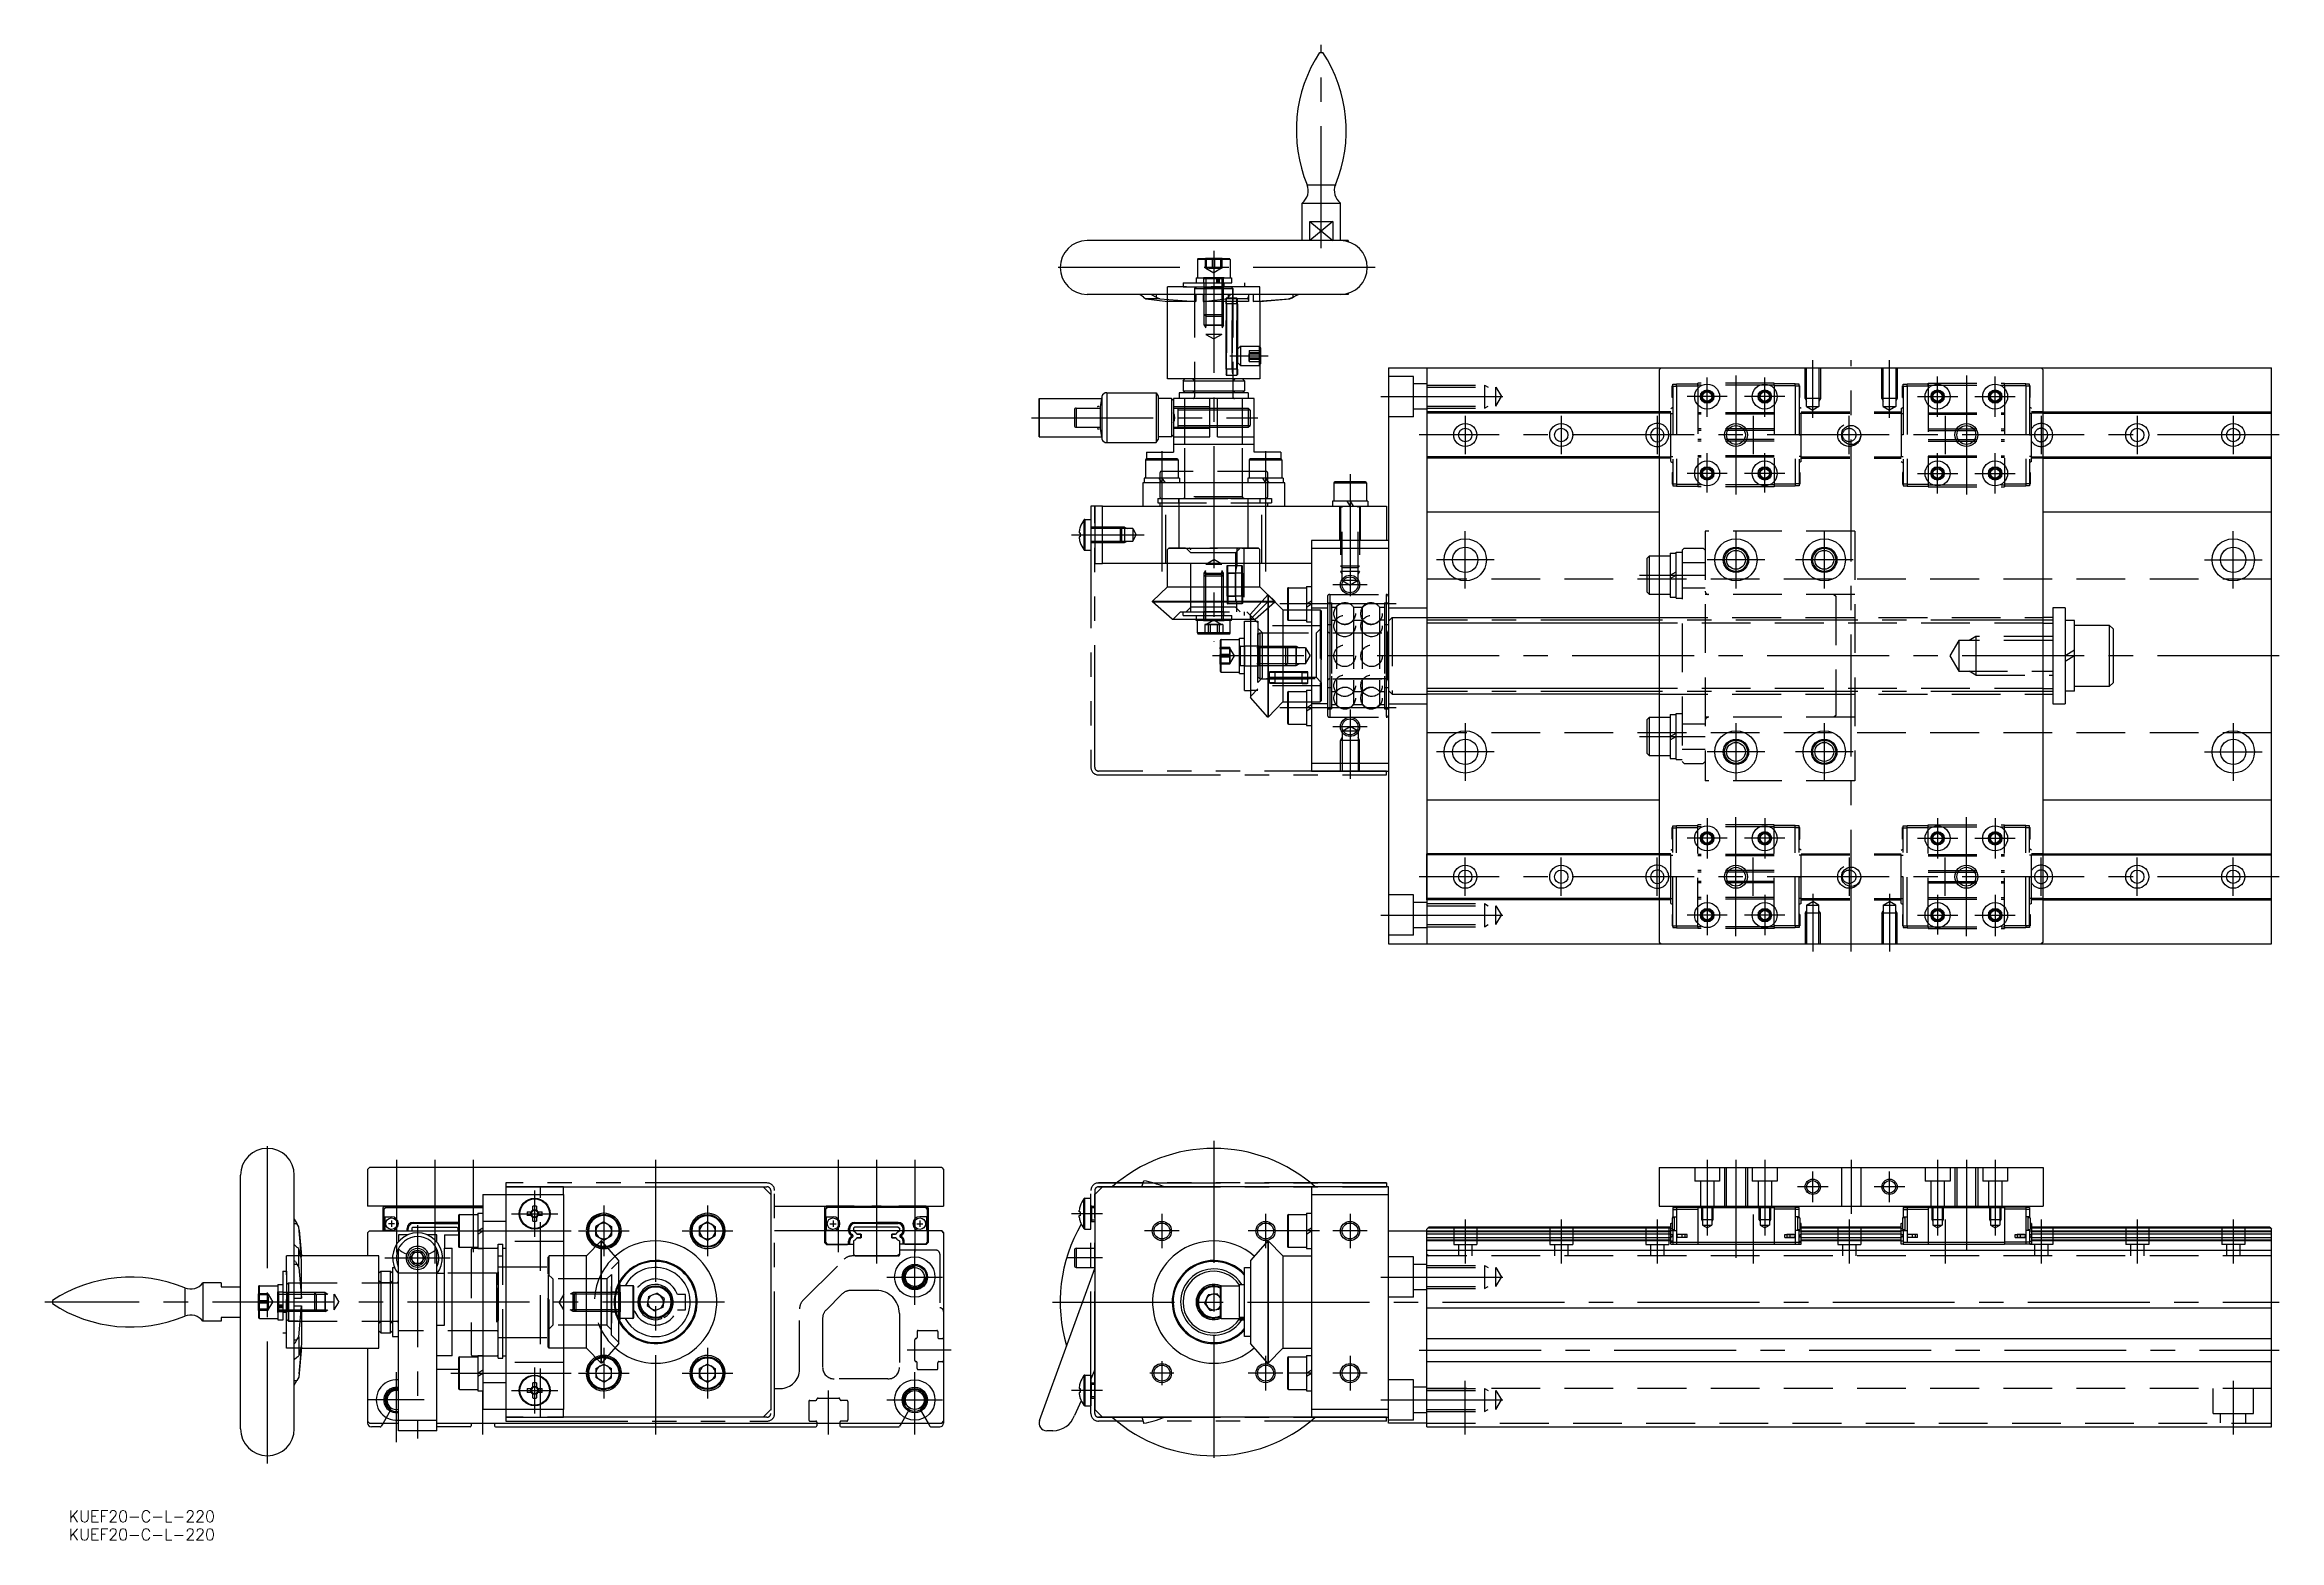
# Model space of a CAD drawing. Extents: x -159 to 423, y -62 to 327.
import ezdxf

# ---------------------------------------------------------------- set-up
doc = ezdxf.new("R2010")
doc.units = 0
for name, pattern in [('CENTER', [50.8, 31.75, -6.35, 6.35, -6.35]), ('DASHED', [19.05, 12.7, -6.35]), ('PHANTOM', [63.5, 31.75, -6.35, 6.35, -6.35, 6.35, -6.35])]:
    doc.linetypes.add(name, pattern=pattern)
doc.layers.get('0').update_dxf_attribs({"linetype": 'CONTINUOUS'})
doc.layers.add('CENTER', color=1, linetype='CENTER')
doc.styles.get("Standard").update_dxf_attribs({"font": 'txt.shx', "height": 3, "bigfont": 'bigfont.shx'})

msp = doc.modelspace()

# ---------------------------------------------------------------- texts
at = {"color": 7, "linetype": 'CONTINUOUS'}
for p in [(-152.83, -57.29), (-152.83, -62.02)]:
    msp.add_text('KUEF20-C-L-220', height=3, dxfattribs=at).set_placement(p)

# ---------------------------------------------------------------- linework, layer by layer
at = {"color": 7, "linetype": 'CONTINUOUS'}
for p, q in [((172.94, 325.32), (173.77, 325.32)), ((168.35, 276.32), (168.35, 286.11)), ((168.35, 286.11), (178.35, 286.11)), ((169.66, 290.85), (177.04, 290.85)), ((178.35, 276.32), (178.35, 286.11)), ((170.35, 276.32), (170.35, 281.32)), ((170.35, 281.32), (176.35, 281.32)), ((176.35, 281.32), (176.35, 276.32)), ((177.92, 276.32), (112.35, 276.32)), ((180.35, 276.32), (177.92, 276.32)), ((180.35, 276.32), (180.35, 276.03)), ((177.92, 262.32), (112.35, 262.32)), ((127.09, 261.63), (126.14, 262.32)), ((129.27, 262.21), (130.32, 261.63)), ((130.32, 262.32), (130.32, 261.63)), ((140.71, 262.32), (140.71, 260.45)), ((142.61, 262.32), (142.61, 260.45)), ((149.1, 262.32), (149.1, 261.63)), ((154.44, 262.32), (154.44, 260.45)), ((155.61, 262.32), (155.61, 260.45)), ((165.93, 261.63), (167.25, 262.32)), ((165.93, 262.32), (165.93, 261.63)), ((180.35, 262.32), (177.92, 262.32)), ((180.35, 262.61), (180.35, 262.32)), ((127.09, 261.63), (127.69, 261.14)), ((131.3, 261.14), (127.69, 261.14)), ((127.69, 261.14), (133.39, 260.45)), ((130.32, 261.63), (131.3, 261.14)), ((131.3, 261.14), (140.71, 260.45)), ((133.35, 240.32), (133.35, 260.46)), ((140.71, 260.45), (133.39, 260.45)), ((142.61, 260.45), (148.49, 261.14)), ((154.44, 260.45), (142.61, 260.45)), ((148.49, 261.14), (149.1, 261.63)), ((154.33, 261.14), (154.32, 261.63)), ((154.33, 261.14), (154.44, 260.45)), ((155.61, 260.45), (164.95, 261.14)), ((157.35, 260.45), (155.61, 260.45)), ((157.35, 260.45), (165.19, 261.14)), ((157.35, 260.45), (157.35, 248.81)), ((164.95, 261.14), (165.93, 261.63)), ((165.19, 261.14), (164.95, 261.14)), ((157.35, 248.81), (157.34, 248.74)), ((157.34, 248.74), (157.55, 248.37)), ((157.55, 248.37), (157.55, 244.26)), ((157.35, 240.32), (133.35, 240.32)), ((137.35, 239.82), (137.85, 240.32)), ((137.35, 239.82), (137.85, 240.32)), ((137.35, 239.82), (153.35, 239.82)), ((137.35, 239.82), (137.35, 237.22)), ((153.35, 239.82), (152.85, 240.32)), ((153.35, 239.82), (153.35, 237.22)), ((157.34, 243.9), (157.55, 244.26)), ((157.34, 243.9), (157.35, 243.82)), ((157.35, 243.82), (157.35, 240.32)), ((190.85, 243.22), (190.85, 93.22)), ((190.85, 243.22), (420.85, 243.22)), ((200.85, 243.22), (200.85, 93.22)), ((261.35, 242.72), (261.85, 243.22)), ((261.35, 242.72), (261.35, 93.72)), ((361.35, 242.72), (360.85, 243.22)), ((361.35, 93.72), (361.35, 242.72)), ((420.85, 93.22), (420.85, 243.22)), ((99.85, 225.22), (99.85, 235.22)), ((99.85, 235.22), (99.97, 235.22)), ((99.97, 225.22), (99.97, 235.22)), ((99.97, 235.22), (116.23, 235.22)), ((115.73, 233.05), (115.73, 227.38)), ((116.23, 235.75), (116.23, 224.69)), ((117.49, 236.72), (130.35, 236.72)), ((117.49, 236.72), (117.49, 223.72)), ((130.35, 236.72), (130.35, 223.72)), ((130.35, 236.72), (130.85, 235.85)), ((130.85, 235.85), (130.85, 224.58)), ((134.35, 235.22), (130.85, 235.22)), ((134.35, 235.22), (134.35, 225.22)), ((134.35, 235.22), (134.85, 234.72)), ((144.35, 235.22), (134.85, 235.22)), ((134.85, 235.22), (134.85, 233.96)), ((134.85, 233.96), (134.85, 226.48)), ((154.35, 236.72), (136.35, 236.72)), ((136.35, 236.72), (136.35, 235.22)), ((137.35, 237.22), (153.35, 237.22)), ((137.35, 237.22), (137.85, 236.72)), ((144.35, 225.22), (144.35, 235.22)), ((146.35, 235.22), (144.35, 235.22)), ((146.35, 225.22), (146.35, 235.22)), ((155.85, 235.22), (146.35, 235.22)), ((153.35, 237.22), (152.85, 236.72)), ((154.35, 236.72), (154.35, 235.22)), ((155.85, 225.22), (155.85, 235.22)), ((109.05, 232.22), (109.05, 228.22)), ((109.55, 232.72), (115.73, 232.72)), ((109.55, 232.72), (109.55, 227.72)), ((109.55, 227.72), (115.73, 227.72)), ((144.35, 232.72), (146.35, 232.72)), ((144.35, 227.72), (146.35, 227.72)), ((261.35, 231.72), (200.85, 231.72)), ((200.85, 231.72), (200.85, 219.72)), ((261.35, 231.42), (200.85, 231.42)), ((361.35, 231.72), (420.85, 231.72)), ((361.35, 231.42), (420.85, 231.42)), ((99.85, 225.22), (99.97, 225.22)), ((99.97, 225.22), (116.23, 225.22)), ((117.49, 223.72), (130.35, 223.72)), ((127.85, 221.22), (134.85, 221.22)), ((127.85, 221.22), (127.85, 219.52)), ((130.35, 223.72), (130.85, 224.58)), ((134.35, 225.22), (130.85, 225.22)), ((134.35, 225.22), (134.85, 225.72)), ((134.85, 226.48), (134.85, 225.22)), ((134.85, 225.22), (144.35, 225.22)), ((134.85, 225.22), (134.85, 223.22)), ((155.85, 223.22), (134.85, 223.22)), ((134.85, 223.22), (134.85, 221.22)), ((137.85, 223.22), (137.85, 225.22)), ((146.35, 225.22), (155.85, 225.22)), ((152.85, 223.22), (152.85, 225.22)), ((155.85, 223.22), (155.85, 225.22)), ((155.85, 221.22), (155.85, 223.22)), ((162.85, 221.22), (155.85, 221.22)), ((162.85, 221.22), (162.85, 219.52)), ((127.6, 219.27), (136.1, 219.27)), ((127.6, 219.27), (127.6, 214.52)), ((135.85, 219.52), (127.85, 219.52)), ((136.1, 219.27), (136.1, 214.52)), ((154.6, 219.27), (163.1, 219.27)), ((154.6, 219.27), (154.6, 214.52)), ((162.85, 219.52), (154.85, 219.52)), ((163.1, 219.27), (163.1, 214.52)), ((261.35, 220.02), (200.85, 220.02)), ((261.35, 219.72), (200.85, 219.72)), ((361.35, 220.02), (420.85, 220.02)), ((361.35, 219.72), (420.85, 219.72)), ((163.85, 213.22), (126.85, 213.22)), ((126.85, 213.22), (126.85, 207.22)), ((136.44, 214.52), (127.25, 214.52)), ((127.25, 214.52), (127.25, 213.22)), ((131.04, 214.52), (131.85, 213.22)), ((131.85, 214.52), (132.66, 213.22)), ((136.44, 214.52), (136.44, 213.22)), ((163.44, 214.52), (154.25, 214.52)), ((154.25, 214.52), (154.25, 213.22)), ((158.04, 214.52), (158.85, 213.22)), ((158.85, 214.52), (159.66, 213.22)), ((163.44, 214.52), (163.44, 213.22)), ((163.85, 207.22), (163.85, 213.22)), ((176.6, 213.27), (176.6, 208.52)), ((176.6, 213.27), (180.85, 213.27)), ((180.85, 213.52), (176.85, 213.52)), ((184.85, 213.52), (180.85, 213.52)), ((180.85, 213.27), (185.1, 213.27)), ((185.1, 213.27), (185.1, 208.52)), ((111.81, 203.72), (111.81, 199.72)), ((111.81, 203.72), (113.35, 203.72)), ((113.35, 203.72), (113.35, 199.72)), ((114.35, 207.22), (114.35, 192.22)), ((116.35, 207.22), (114.35, 207.22)), ((116.35, 207.22), (190.35, 207.22)), ((116.35, 192.22), (116.35, 207.22)), ((185.45, 208.52), (176.25, 208.52)), ((176.25, 208.52), (176.25, 207.22)), ((180.04, 208.52), (180.85, 207.22)), ((180.85, 208.52), (181.66, 207.22)), ((185.45, 208.52), (185.45, 207.22)), ((190.35, 207.22), (190.35, 198.22)), ((200.85, 205.72), (261.35, 205.72)), ((361.35, 205.72), (420.85, 205.72)), ((110.33, 200.59), (110.33, 200.23)), ((110.33, 200.23), (110.58, 200.23)), ((110.33, 199.2), (110.33, 198.85)), ((110.58, 199.2), (110.33, 199.2)), ((110.58, 201.7), (110.57, 201.71)), ((111.52, 203.57), (111.52, 199.72)), ((111.52, 199.72), (111.52, 195.86)), ((111.81, 199.72), (111.81, 195.72)), ((113.35, 199.72), (113.35, 195.72)), ((114.35, 201.72), (113.55, 201.72)), ((170.85, 198.22), (170.85, 192.22)), ((190.35, 198.22), (170.85, 198.22)), ((190.85, 198.22), (190.35, 198.22)), ((110.57, 197.72), (110.58, 197.73)), ((111.81, 195.72), (113.35, 195.72)), ((113.55, 197.72), (114.35, 197.72)), ((114.35, 192.22), (116.35, 192.22)), ((170.85, 192.22), (116.35, 192.22)), ((133.35, 186.22), (133.35, 192.22)), ((157.35, 186.22), (157.35, 192.22)), ((170.85, 196.22), (170.85, 140.22)), ((170.85, 196.22), (190.85, 196.22)), ((190.85, 196.22), (190.85, 140.22)), ((258.25, 193.62), (258.85, 194.22)), ((258.25, 184.82), (258.25, 193.62)), ((258.85, 184.22), (258.85, 194.22)), ((258.85, 194.22), (261.35, 194.22)), ((169.55, 186.3), (169.55, 177.12)), ((169.55, 186.3), (170.85, 186.3)), ((129.43, 182.43), (133.35, 186.22)), ((129.43, 182.43), (145.35, 182.43)), ((129.43, 182.29), (129.43, 182.43)), ((134.53, 177.78), (129.43, 182.29)), ((129.43, 182.29), (145.35, 182.29)), ((133.35, 186.22), (145.35, 186.22)), ((145.35, 186.22), (157.35, 186.22)), ((145.35, 182.43), (161.28, 182.43)), ((145.35, 182.29), (161.28, 182.29)), ((154.91, 177.78), (159.42, 182.29)), ((157.35, 186.22), (163.35, 180.22)), ((159.43, 184.14), (159.42, 152.29)), ((159.43, 184.14), (159.56, 184.14)), ((159.56, 184.14), (159.56, 152.29)), ((159.56, 184.14), (161.28, 182.43)), ((161.28, 182.43), (161.28, 182.29)), ((164.55, 185.72), (164.55, 177.72)), ((164.8, 177.47), (164.8, 185.97)), ((164.8, 185.97), (169.55, 185.97)), ((169.55, 181.74), (170.85, 182.55)), ((169.55, 180.93), (170.85, 181.74)), ((258.85, 184.22), (258.25, 184.82)), ((261.35, 184.22), (258.85, 184.22)), ((363.85, 180.72), (363.85, 155.72)), ((367.05, 180.72), (363.85, 180.72)), ((367.05, 180.72), (367.05, 155.72)), ((134.53, 177.78), (145.35, 177.78)), ((140.75, 177.42), (140.75, 177.78)), ((149.95, 177.42), (140.75, 177.42)), ((141.1, 174.17), (141.1, 177.42)), ((145.35, 177.78), (154.91, 177.78)), ((149.6, 174.17), (149.6, 177.42)), ((149.95, 177.42), (149.95, 177.78)), ((153.35, 159.22), (153.35, 177.22)), ((153.35, 177.22), (154.91, 177.22)), ((154.91, 177.78), (154.91, 157.4)), ((163.35, 180.22), (163.35, 156.22)), ((163.35, 180.22), (164.55, 180.22)), ((164.8, 177.47), (169.55, 177.47)), ((169.55, 177.12), (170.85, 177.12)), ((200.85, 178.22), (261.35, 178.22)), ((363.85, 178.22), (361.35, 178.22)), ((363.85, 178.22), (363.85, 158.22)), ((367.05, 177.42), (367.05, 159.02)), ((369.55, 177.42), (367.05, 177.42)), ((369.55, 159.02), (369.55, 177.42)), ((369.55, 176.22), (378.55, 176.22)), ((378.55, 176.22), (378.55, 160.22)), ((378.55, 176.22), (379.55, 175.22)), ((379.55, 175.22), (379.55, 161.22)), ((149.6, 174.17), (141.1, 174.17)), ((141.35, 173.92), (149.35, 173.92)), ((147.05, 172.22), (147.05, 169.71)), ((147.05, 169.71), (147.05, 164.22)), ((147.3, 169.81), (147.3, 172.47)), ((147.3, 172.47), (152.05, 172.47)), ((147.3, 163.97), (147.3, 169.81)), ((152.05, 163.62), (152.05, 172.82)), ((152.05, 172.82), (153.35, 172.82)), ((369.55, 169.66), (367.05, 168.22)), ((147.3, 163.97), (152.05, 163.97)), ((152.05, 163.62), (153.35, 163.62)), ((369.55, 168.22), (367.05, 166.77)), ((153.35, 159.22), (154.91, 159.22)), ((159.42, 152.29), (154.91, 157.4)), ((164.55, 158.72), (164.55, 150.72)), ((164.8, 158.97), (169.55, 158.97)), ((164.8, 150.47), (164.8, 158.97)), ((169.55, 159.3), (169.55, 150.12)), ((169.55, 159.3), (170.85, 159.3)), ((261.35, 158.22), (200.85, 158.22)), ((361.35, 158.22), (363.85, 158.22)), ((369.55, 159.02), (367.05, 159.02)), ((378.55, 160.22), (369.55, 160.22)), ((379.55, 161.22), (378.55, 160.22)), ((159.56, 152.29), (159.42, 152.29)), ((163.35, 156.22), (159.56, 152.29)), ((163.35, 156.22), (164.55, 156.22)), ((169.55, 154.72), (170.85, 155.53)), ((169.55, 153.91), (170.85, 154.72)), ((258.25, 151.62), (258.85, 152.22)), ((258.25, 142.82), (258.25, 151.62)), ((258.85, 142.22), (258.85, 152.22)), ((258.85, 152.22), (261.35, 152.22)), ((363.85, 155.72), (367.05, 155.72)), ((164.8, 150.47), (169.55, 150.47)), ((169.55, 150.12), (170.85, 150.12)), ((190.85, 140.22), (170.85, 140.22)), ((170.85, 140.22), (170.85, 138.22)), ((258.85, 142.22), (258.25, 142.82)), ((261.35, 142.22), (258.85, 142.22)), ((170.85, 138.22), (190.85, 138.22)), ((200.85, 130.72), (261.35, 130.72)), ((361.35, 130.72), (420.85, 130.72)), ((200.85, 104.72), (200.85, 116.72)), ((261.35, 116.72), (200.85, 116.72)), ((261.35, 116.42), (200.85, 116.42)), ((361.35, 116.72), (420.85, 116.72)), ((361.35, 116.42), (420.85, 116.42)), ((261.35, 105.02), (200.85, 105.02)), ((361.35, 105.02), (420.85, 105.02)), ((261.35, 104.72), (200.85, 104.72)), ((361.35, 104.72), (420.85, 104.72)), ((190.85, 93.22), (420.85, 93.22)), ((261.35, 93.72), (261.85, 93.22)), ((361.35, 93.72), (360.85, 93.22)), ((-74.5, 35), (-75, 34.5)), ((74.5, 35), (-74.5, 35)), ((74.5, 35), (75, 34.5)), ((74.5, 35), (75, 34.5)), ((261.35, 35), (361.35, 35)), ((261.35, 35), (261.35, 25)), ((361.35, 35), (361.35, 25)), ((-108.1, -33), (-108.1, 33)), ((-94.1, -33), (-94.1, 33)), ((-75, 34.5), (-75, 33)), ((-75, 33), (-75, 25)), ((-24, 30), (-39, 30)), ((-39, 30), (-39, 28)), ((-24, 30), (28, 30)), ((-24, 28), (-24, 30)), ((28, 30), (30, 28)), ((75, 34.5), (75, 25)), ((75, 34.5), (75, 33)), ((75, 33), (75, 25)), ((114.35, 28), (116.35, 30)), ((170.85, 30), (116.35, 30)), ((126.62, 30), (127.12, 31.58)), ((190.85, 30), (170.85, 30)), ((170.85, 30), (170.85, 28)), ((190.85, -31.5), (190.85, 30)), ((-45, 25), (-75, 25)), ((-70.5, 25), (-71, 24.5)), ((-71, 24.5), (-71, 18.5)), ((-70.3, 24.7), (-70.8, 24.2)), ((-70.8, 24.2), (-70.8, 18.5)), ((-70.25, 24.6), (-70.75, 24.1)), ((-70.75, 24.1), (-70.75, 22.2)), ((-70.5, 25), (-63.3, 25)), ((-70.3, 24.7), (-45, 24.7)), ((-70.25, 24.6), (-45, 24.6)), ((-62.9, 24.75), (-63.3, 25)), ((-62.9, 24.75), (-52.1, 24.75)), ((-58.7, 25), (-59.1, 24.75)), ((-58.7, 25), (-56.3, 25)), ((-56.3, 25), (-55.9, 24.75)), ((-52.1, 24.75), (-51.7, 25)), ((-45, 28), (-45, 21.02)), ((-45, 28), (-39, 28)), ((-39, 28), (-39, -28)), ((-39, 28), (-24, 28)), ((-33.48, 23.52), (-32.37, 23.52)), ((-32.48, 22.49), (-32.48, 23.52)), ((-32.01, 23.87), (-32.01, 24.98)), ((-32.01, 23.98), (-30.98, 23.98)), ((-30.98, 24.98), (-30.98, 23.87)), ((-30.63, 23.52), (-29.52, 23.52)), ((-30.52, 23.52), (-30.52, 22.49)), ((-24, 28), (-24, -28)), ((30, 28), (30, -28)), ((31, 25), (75, 25)), ((44.5, 25), (44, 24.5)), ((44, 24.5), (44, 18.5)), ((44.7, 24.7), (44.2, 24.2)), ((44.2, 24.2), (44.2, 18.5)), ((44.75, 24.6), (44.25, 24.1)), ((44.25, 24.1), (44.25, 22.2)), ((51.7, 25), (44.5, 25)), ((70.3, 24.7), (44.7, 24.7)), ((70.25, 24.6), (44.75, 24.6)), ((52.1, 24.75), (51.7, 25)), ((62.9, 24.75), (52.1, 24.75)), ((56.3, 25), (55.9, 24.75)), ((58.7, 25), (56.3, 25)), ((58.7, 25), (59.1, 24.75)), ((62.9, 24.75), (63.3, 25)), ((70.5, 25), (63.3, 25)), ((70.25, 24.6), (70.75, 24.1)), ((70.3, 24.7), (70.8, 24.2)), ((70.5, 25), (71, 24.5)), ((70.75, 24.1), (70.75, 22.2)), ((70.8, 24.2), (70.8, 18.5)), ((71, 24.5), (71, 18.5)), ((110.33, 23.52), (110.33, 23.87)), ((110.58, 23.52), (110.33, 23.52)), ((110.57, 24.99), (110.58, 24.98)), ((111.52, 19.15), (111.52, 26.85)), ((111.81, 19), (111.81, 27)), ((111.81, 27), (113.34, 27)), ((113.35, 19), (113.35, 27)), ((113.55, 25), (113.55, 21)), ((113.55, 25), (114.35, 25)), ((114.35, 28), (114.35, -28)), ((170.85, 28), (170.85, -28)), ((170.85, 28), (190.85, 28)), ((261.35, 25), (361.35, 25)), ((264.9, 24.6), (265.9, 24.6)), ((264.9, 24.6), (264.9, 24.1)), ((264.9, 24.1), (264.9, 22.2)), ((264.9, 24.1), (265.9, 24.1)), ((265.9, 24.7), (265.9, 15.1)), ((265.9, 24.7), (271.4, 24.7)), ((265.9, 24.2), (271.4, 24.2)), ((271.4, 25), (271.4, 24.5)), ((291.3, 24.5), (271.4, 24.5)), ((271.4, 24.5), (271.4, 15.5)), ((291.3, 25), (291.3, 15)), ((296.8, 24.7), (291.3, 24.7)), ((296.8, 24.2), (291.3, 24.2)), ((296.8, 24.7), (296.8, 15.1)), ((297.8, 24.6), (296.8, 24.6)), ((297.8, 24.1), (296.8, 24.1)), ((297.8, 21.9), (297.8, 24.6)), ((324.9, 24.6), (324.9, 21.9)), ((324.9, 24.6), (325.9, 24.6)), ((324.9, 24.1), (325.9, 24.1)), ((325.9, 24.7), (325.9, 15.6)), ((325.9, 24.7), (331.4, 24.7)), ((325.9, 24.2), (331.4, 24.2)), ((331.4, 25), (331.4, 24.5)), ((351.3, 24.5), (331.4, 24.5)), ((331.4, 24.5), (331.4, 15.5)), ((351.3, 25), (351.3, 15)), ((356.8, 24.7), (351.3, 24.7)), ((356.8, 24.2), (351.3, 24.2)), ((356.8, 24.7), (356.8, 15.1)), ((357.8, 24.6), (356.8, 24.6)), ((357.8, 24.1), (356.8, 24.1)), ((357.8, 24.6), (357.8, 21.9)), ((-94.1, 21.6), (-93.41, 20.42)), ((-94.1, 20.42), (-93.41, 20.42)), ((-92.92, 19.59), (-93.41, 20.42)), ((-92.24, 11.68), (-92.92, 19.59)), ((-92.85, 18.7), (-92.24, 12)), ((-75, 18), (-74.5, 18.5)), ((-75, 18), (-75, 12)), ((-74.5, 18.5), (-51.3, 18.5)), ((-70.75, 22.2), (-68.8, 22.2)), ((-70.75, 18.6), (-70.75, 18.5)), ((-68.8, 18.6), (-70.75, 18.6)), ((-70.55, 22.2), (-70.55, 18.6)), ((-68, 20.4), (-69.6, 20.4)), ((-68.8, 21.2), (-68.8, 19.6)), ((-67, 17.47), (-67, 15.65)), ((-64.57, 17.47), (-67, 17.47)), ((-64.73, 18.51), (-64.73, 19.13)), ((-64.43, 19.13), (-64.73, 19.13)), ((-64.73, 18.51), (-64.43, 18.51)), ((-64.43, 18.51), (-64.43, 19.13)), ((-63.2, 19.5), (-63.5, 19.2)), ((-63.5, 19.2), (-63.5, 18.5)), ((-63.2, 19.5), (-51.8, 19.5)), ((-63.13, 20.73), (-57.5, 20.73)), ((-63.13, 20.43), (-63.13, 20.73)), ((-57.5, 20.43), (-63.13, 20.43)), ((-57, 17.47), (-59.43, 17.47)), ((-51.3, 20.73), (-57.5, 20.73)), ((-57.5, 20.73), (-57.5, 20.43)), ((-57.5, 20.43), (-51.3, 20.43)), ((-57, 15.65), (-57, 17.47)), ((-55, 17.5), (-51.3, 17.5)), ((-55, 17.5), (-55, 14)), ((-51.87, 20.43), (-51.87, 20.73)), ((-51.8, 19.5), (-51.5, 19.2)), ((-51.5, 19.2), (-51.5, 18.5)), ((-51.3, 22.5), (-51.3, 14.5)), ((-51.05, 14.25), (-51.05, 22.75)), ((-51.05, 22.75), (-46.3, 22.75)), ((-46.3, 23.1), (-46.3, 13.9)), ((-46.3, 23.1), (-45, 23.1)), ((-46.3, 18.5), (-45, 19.31)), ((-46.3, 17.69), (-45, 18.5)), ((-45, 21.02), (-45, -21.02)), ((-45, 21.02), (-39, 21.02)), ((-32.37, 22.49), (-33.48, 22.49)), ((-32.01, 21.02), (-32.01, 22.13)), ((-30.98, 22.02), (-32.01, 22.02)), ((-30.98, 22.13), (-30.98, 21.02)), ((-29.52, 22.49), (-30.63, 22.49)), ((-17.74, 18.83), (-18.09, 18.86)), ((-17.74, 18.17), (-18.09, 18.14)), ((-13.5, 20.86), (-15.54, 19.68)), ((-15.54, 17.32), (-15.54, 19.68)), ((-13.5, 20.86), (-11.46, 19.68)), ((-11.46, 19.68), (-11.46, 17.32)), ((9.26, 18.83), (8.91, 18.86)), ((9.26, 18.17), (8.91, 18.14)), ((13.5, 20.86), (11.46, 19.68)), ((11.46, 17.32), (11.46, 19.68)), ((13.5, 20.86), (15.54, 19.68)), ((15.54, 19.68), (15.54, 17.32)), ((74.5, 18.5), (31, 18.5)), ((44.25, 22.2), (46.2, 22.2)), ((44.25, 18.6), (44.25, 18.5)), ((46.2, 18.6), (44.25, 18.6)), ((44.45, 22.2), (44.45, 18.6)), ((45.4, 20.4), (47, 20.4)), ((46.2, 21.2), (46.2, 19.6)), ((50.27, 18.51), (50.27, 19.13)), ((50.57, 19.13), (50.27, 19.13)), ((50.27, 18.51), (50.57, 18.51)), ((50.57, 18.51), (50.57, 19.13)), ((51.8, 19.5), (51.5, 19.2)), ((51.5, 19.2), (51.5, 18.5)), ((63.2, 19.5), (51.8, 19.5)), ((51.87, 20.73), (57.5, 20.73)), ((51.87, 20.43), (51.87, 20.73)), ((57.5, 20.43), (51.87, 20.43)), ((63.13, 20.73), (57.5, 20.73)), ((57.5, 20.73), (57.5, 20.43)), ((57.5, 20.43), (63.13, 20.43)), ((63.13, 20.43), (63.13, 20.73)), ((63.2, 19.5), (63.5, 19.2)), ((63.5, 19.2), (63.5, 18.5)), ((64.43, 18.51), (64.43, 19.13)), ((64.43, 19.13), (64.73, 19.13)), ((64.73, 18.51), (64.43, 18.51)), ((64.73, 18.51), (64.73, 19.13)), ((68, 20.4), (69.6, 20.4)), ((70.75, 22.2), (68.8, 22.2)), ((68.8, 21.2), (68.8, 19.6)), ((68.8, 18.6), (70.75, 18.6)), ((70.55, 22.2), (70.55, 18.6)), ((70.75, 18.6), (70.75, 18.5)), ((74.5, 18.5), (75, 18)), ((75, 18), (74.5, 18.5)), ((75, 18), (75, -31)), ((110.33, 22.13), (110.33, 22.49)), ((110.33, 22.49), (110.58, 22.49)), ((110.58, 21.02), (110.57, 21.01)), ((111.81, 19), (113.33, 19)), ((113.55, 21), (114.35, 21)), ((164.55, 22.5), (164.55, 14.5)), ((164.8, 14.25), (164.8, 22.75)), ((164.8, 22.75), (169.55, 22.75)), ((169.55, 23.1), (169.55, 13.9)), ((169.55, 23.1), (170.85, 23.1)), ((169.55, 18.5), (170.85, 19.31)), ((169.55, 17.69), (170.85, 18.5)), ((190.85, 18.5), (200.85, 18.5)), ((201.35, 19.5), (200.85, 19)), ((200.85, -32.5), (200.85, 19)), ((264.4, 18.46), (200.85, 18.46)), ((264.4, 18.25), (200.85, 18.25)), ((264.4, 17.7), (200.85, 17.7)), ((264.4, 19.2), (201.05, 19.2)), ((264.4, 19.5), (201.35, 19.5)), ((264.4, 20.43), (264.7, 20.61)), ((264.4, 15.1), (264.4, 20.43)), ((264.4, 19.13), (264.7, 19.13)), ((264.9, 18.51), (264.4, 18.51)), ((264.9, 17.38), (264.4, 17.64)), ((264.9, 17.29), (264.4, 17.55)), ((265.3, 21.9), (264.7, 21.9)), ((264.7, 21.9), (264.7, 18.9)), ((264.7, 18.9), (265.3, 18.9)), ((264.9, 22.2), (265.9, 22.2)), ((264.9, 21.9), (264.9, 22.2)), ((264.9, 18.9), (264.9, 15.1)), ((264.9, 18.6), (265.9, 18.6)), ((265.3, 22.2), (265.3, 18.6)), ((268.6, 17.6), (265.9, 17.6)), ((268.1, 17.55), (266.25, 17.55)), ((266.7, 17.55), (266.7, 17.6)), ((267.16, 17.55), (267.16, 17.6)), ((267.3, 16.85), (267.3, 17.55)), ((268.1, 16.85), (268.1, 17.55)), ((268.6, 16.8), (268.6, 17.6)), ((294.1, 17.6), (296.8, 17.6)), ((294.1, 16.8), (294.1, 17.6)), ((296.45, 17.55), (294.6, 17.55)), ((294.6, 17.55), (294.6, 16.85)), ((295.4, 17.55), (295.4, 16.85)), ((295.54, 17.55), (295.54, 17.6)), ((296, 17.55), (296, 17.6)), ((297.8, 22.2), (296.8, 22.2)), ((297.8, 18.6), (296.8, 18.6)), ((297.4, 22.2), (297.4, 18.6)), ((298, 21.9), (297.4, 21.9)), ((297.4, 18.9), (298, 18.9)), ((297.8, 15.1), (297.8, 18.9)), ((297.8, 18.51), (298.3, 18.51)), ((297.8, 17.38), (298.3, 17.64)), ((297.8, 17.29), (298.3, 17.55)), ((298, 21.9), (298, 18.9)), ((298.3, 20.43), (298, 20.61)), ((298.3, 19.13), (298, 19.13)), ((298.3, 15.1), (298.3, 20.43)), ((324.4, 19.5), (298.3, 19.5)), ((324.4, 19.2), (298.3, 19.2)), ((324.4, 18.46), (298.3, 18.46)), ((324.4, 18.25), (298.3, 18.25)), ((324.4, 17.7), (298.3, 17.7)), ((324.4, 20.43), (324.7, 20.61)), ((324.4, 15.1), (324.4, 20.43)), ((324.4, 19.13), (324.7, 19.13)), ((324.9, 18.51), (324.4, 18.51)), ((324.9, 17.38), (324.4, 17.64)), ((324.4, 17.55), (324.4, 17.64)), ((324.9, 17.29), (324.4, 17.55)), ((325.3, 21.9), (324.7, 21.9)), ((324.7, 21.9), (324.7, 18.9)), ((324.7, 18.9), (325.3, 18.9)), ((324.9, 22.2), (325.9, 22.2)), ((324.9, 18.6), (324.9, 18.9)), ((324.9, 18.6), (324.9, 15.6)), ((324.9, 18.6), (325.9, 18.6)), ((325.3, 22.2), (325.3, 18.6)), ((328.6, 17.6), (325.9, 17.6)), ((328.1, 17.55), (326.25, 17.55)), ((326.7, 17.55), (326.7, 17.6)), ((327.16, 17.55), (327.16, 17.6)), ((327.3, 16.85), (327.3, 17.55)), ((328.1, 16.85), (328.1, 17.55)), ((328.6, 16.8), (328.6, 17.6)), ((354.1, 16.8), (354.1, 17.6)), ((354.1, 17.6), (356.8, 17.6)), ((356.45, 17.55), (354.6, 17.55)), ((354.6, 17.55), (354.6, 16.85)), ((355.4, 17.55), (355.4, 16.85)), ((355.54, 17.55), (355.54, 17.6)), ((356, 17.55), (356, 17.6)), ((357.8, 22.2), (356.8, 22.2)), ((357.8, 18.6), (356.8, 18.6)), ((357.4, 22.2), (357.4, 18.6)), ((358, 21.9), (357.4, 21.9)), ((357.4, 18.9), (358, 18.9)), ((357.8, 18.9), (357.8, 15.1)), ((357.8, 18.51), (358.3, 18.51)), ((357.8, 17.38), (358.3, 17.64)), ((357.8, 17.29), (358.3, 17.55)), ((358, 21.9), (358, 18.9)), ((358.3, 20.43), (358, 20.61)), ((358.3, 19.13), (358, 19.13)), ((358.3, 20.43), (358.3, 15.1)), ((420.35, 19.5), (358.3, 19.5)), ((420.65, 19.2), (358.3, 19.2)), ((420.85, 18.46), (358.3, 18.46)), ((420.85, 18.25), (358.3, 18.25)), ((420.85, 17.7), (358.3, 17.7)), ((358.3, 17.55), (358.3, 17.64)), ((420.35, 19.5), (420.85, 19)), ((420.85, -32.5), (420.85, 19)), ((-94.1, 14.94), (-93.41, 14.32)), ((-93.41, 14.32), (-92.92, 14.01)), ((-92.24, 11.06), (-92.92, 14.01)), ((-92.92, 9.03), (-92.92, 14.01)), ((-92.38, 11.68), (-92.24, 11.68)), ((-72.1, 12), (-92.24, 12)), ((-92.24, 11.68), (-92.24, 12)), ((-72.1, 0), (-72.1, 12)), ((-67, -30.82), (-67, 13.86)), ((-63.73, 11.5), (-62.87, 13)), ((-62.87, 13), (-61.13, 13)), ((-61.13, 13), (-60.27, 11.5)), ((-57, -30.82), (-57, 13.86)), ((-55, 14), (-53, 14)), ((-55, -6), (-55, 14)), ((-53, -14), (-53, 14)), ((-51.05, 14.25), (-46.3, 14.25)), ((-46.3, 13.9), (-45, 13.9)), ((-18, 12), (-24, 12)), ((-14.21, 15.93), (-18, 12)), ((-18, -12), (-18, 12)), ((-15.54, 17.32), (-13.5, 16.14)), ((-14.21, -15.92), (-14.21, 15.93)), ((-14.07, 15.93), (-14.21, 15.93)), ((-14.07, -15.92), (-14.07, 15.93)), ((-9.56, 10.82), (-14.07, 15.93)), ((-13.5, 16.14), (-11.46, 17.32)), ((11.46, 17.32), (13.5, 16.14)), ((13.5, 16.14), (15.54, 17.32)), ((109.05, 13.5), (109.05, 9.5)), ((109.55, 14), (114.35, 14)), ((109.55, 14), (109.55, 9)), ((159.42, 15.93), (154.91, 10.82)), ((159.42, 15.93), (159.42, -15.92)), ((159.56, 15.93), (159.42, 15.93)), ((159.56, 15.93), (159.56, -15.92)), ((159.56, 15.93), (163.35, 12)), ((163.35, 12), (163.35, -12)), ((163.35, 12), (170.85, 12)), ((164.8, 14.25), (169.55, 14.25)), ((169.55, 13.9), (170.85, 13.9)), ((264.4, 16.7), (200.85, 16.7)), ((264.4, 16.15), (200.85, 16.15)), ((264.4, 15.94), (200.85, 15.94)), ((200.85, 13.5), (420.85, 13.5)), ((264.9, 17.11), (264.4, 16.85)), ((264.9, 17.02), (264.4, 16.76)), ((264.9, 15.89), (264.4, 15.89)), ((264.4, 15.6), (298.3, 15.6)), ((264.4, 15.1), (298.3, 15.1)), ((264.9, 17.11), (264.9, 17.11)), ((268.6, 16.8), (265.9, 16.8)), ((266.25, 16.85), (268.1, 16.85)), ((266.7, 16.8), (266.7, 16.85)), ((267.16, 16.8), (267.16, 16.85)), ((271.4, 15.5), (271.4, 15)), ((294.1, 16.8), (296.8, 16.8)), ((294.6, 16.85), (296.45, 16.85)), ((295.54, 16.8), (295.54, 16.85)), ((296, 16.8), (296, 16.85)), ((297.8, 17.11), (297.8, 17.11)), ((297.8, 17.11), (298.3, 16.85)), ((297.8, 17.02), (298.3, 16.76)), ((297.8, 15.89), (298.3, 15.89)), ((324.4, 16.7), (298.3, 16.7)), ((324.4, 16.15), (298.3, 16.15)), ((324.4, 15.94), (298.3, 15.94)), ((324.9, 17.11), (324.4, 16.85)), ((324.9, 17.02), (324.4, 16.76)), ((324.4, 16.76), (324.4, 16.85)), ((324.9, 15.89), (324.4, 15.89)), ((324.9, 15.1), (324.4, 15.1)), ((324.9, 17.11), (324.9, 17.11)), ((324.9, 15.6), (324.9, 15.1)), ((324.9, 15.6), (325.9, 15.6)), ((324.9, 15.1), (325.9, 15.1)), ((328.6, 16.8), (325.9, 16.8)), ((325.9, 15.6), (331.4, 15.6)), ((325.9, 15.1), (331.4, 15.1)), ((326.25, 16.85), (328.1, 16.85)), ((326.7, 16.8), (326.7, 16.85)), ((327.16, 16.8), (327.16, 16.85)), ((351.3, 15.5), (331.4, 15.5)), ((331.4, 15.5), (331.4, 15)), ((351.3, 15), (331.4, 15)), ((357.8, 15.6), (351.3, 15.6)), ((358.3, 15.1), (351.3, 15.1)), ((354.1, 16.8), (356.8, 16.8)), ((354.6, 16.85), (356.45, 16.85)), ((355.54, 16.8), (355.54, 16.85)), ((356, 16.8), (356, 16.85)), ((357.8, 17.11), (357.8, 17.11)), ((357.8, 17.11), (358.3, 16.85)), ((357.8, 17.02), (358.3, 16.76)), ((357.8, 15.89), (358.3, 15.89)), ((358.3, 16.76), (358.3, 16.85)), ((420.85, 16.7), (358.3, 16.7)), ((420.85, 16.15), (358.3, 16.15)), ((420.85, 15.94), (358.3, 15.94)), ((-94.1, 9.87), (-93.41, 9.87)), ((-93.82, 10.52), (-93.41, 9.87)), ((-93.41, 9.87), (-92.92, 9.03)), ((-92.92, 9.03), (-92.24, 1)), ((-92.24, 1), (-92.24, 11.06)), ((-71.6, 8), (-72.1, 7.5)), ((-71.6, 8), (-71.6, -8)), ((-71.6, 8), (-69, 8)), ((-69, 0), (-69, 8)), ((-69, 8), (-68.5, 7.5)), ((-68.5, 9), (-68.5, -9)), ((-68.5, 9), (-68, 9)), ((-62.87, 10), (-63.73, 11.5)), ((-61.13, 10), (-62.87, 10)), ((-60.27, 11.5), (-61.13, 10)), ((-56.88, 7.5), (-55, 7.5)), ((-9.56, -10.82), (-9.56, 10.82)), ((99.97, -30.82), (114.35, 8.69)), ((109.55, 9), (113.35, 9)), ((113.35, 9), (114.35, 9)), ((153.35, -9), (153.35, 9)), ((153.35, 9), (154.91, 9)), ((154.91, 10.82), (154.91, -10.82)), ((-157.1, 0.41), (-157.1, -0.41)), ((-122.63, 3.69), (-122.63, -3.69)), ((-113.1, 5), (-117.89, 5)), ((-117.89, 5), (-117.89, -5)), ((-113.1, 5), (-113.1, 4)), ((-113.1, 4), (-108.1, 4)), ((-94.1, 1), (-92.24, 1)), ((-72.1, -12), (-72.1, 0)), ((-69, -8), (-69, 0)), ((-9.2, 4.6), (-9.56, 4.6)), ((-9.2, -4.6), (-9.2, 4.6)), ((-5.95, 4.25), (-9.2, 4.25)), ((-5.95, 4.25), (-5.95, -4.25)), ((-5.7, -4), (-5.7, 4)), ((-1.86, 1.45), (-2.19, -0.88)), ((-1.86, 1.45), (0.33, 2.33)), ((2.19, 0.88), (0.33, 2.33)), ((2.19, 0.88), (1.86, -1.45)), ((143.01, -0.31), (143.92, 1.87)), ((146.25, 2.18), (143.92, 1.87)), ((147.05, 1.14), (146.25, 2.18)), ((146.97, 1.24), (147.05, 1.13)), ((147.05, 4), (147.05, -4)), ((147.3, -4.25), (147.3, 4.25)), ((147.3, 4.25), (152.05, 4.25)), ((152.05, -4.03), (152.05, 4.6)), ((152.05, 4.6), (153.35, 4.6)), ((-113.1, -5), (-117.89, -5)), ((-108.1, -4), (-113.1, -4)), ((-113.1, -4), (-113.1, -5)), ((-94.1, -1), (-92.24, -1)), ((-92.92, -9.03), (-92.24, -1)), ((-92.24, -1), (-92.24, -11.06)), ((-9.21, -4.6), (-9.55, -4.6)), ((-5.95, -4.25), (-9.2, -4.25)), ((-2.19, -0.88), (-0.33, -2.33)), ((1.86, -1.45), (-0.33, -2.33)), ((1.44, -4), (1.56, -4.33)), ((2.05, -3.72), (2.22, -4.03)), ((144.45, -2.18), (143.01, -0.31)), ((144.45, -2.18), (146.79, -1.87)), ((147.05, -1.23), (146.79, -1.87)), ((147.3, -4.25), (152.05, -4.25)), ((152.05, -4.03), (152.05, -4.33)), ((153.35, -4.03), (152.05, -4.03)), ((152.05, -4.6), (152.05, -4.33)), ((153.35, -4.33), (152.05, -4.33)), ((152.05, -4.6), (153.35, -4.6)), ((200.85, -1.5), (420.85, -1.5)), ((-94.1, -9.87), (-93.41, -9.87)), ((-93.82, -10.52), (-93.41, -9.87)), ((-93.41, -9.87), (-92.92, -9.03)), ((-92.92, -9.03), (-92.92, -14.01)), ((-92.24, -11.06), (-92.92, -14.01)), ((-71.6, -8), (-72.1, -7.5)), ((-71.6, -8), (-69, -8)), ((-69, -8), (-68.5, -7.5)), ((-68.5, -9), (-67, -9)), ((-57, -6), (-55, -6)), ((-9.56, -10.82), (-14.07, -15.92)), ((154.91, -9), (153.35, -9)), ((159.42, -15.92), (154.91, -10.82)), ((200.85, -9.5), (420.85, -9.5)), ((-94.1, -14.94), (-93.41, -14.32)), ((-93.41, -14.32), (-92.92, -14.01)), ((-92.24, -11.68), (-92.92, -19.59)), ((-92.85, -18.7), (-92.24, -12)), ((-92.38, -11.68), (-92.24, -11.68)), ((-92.24, -11.68), (-92.24, -12)), ((-92.24, -12), (-72.1, -12)), ((-75, -12), (-75, -31)), ((-53, -14), (-57, -14)), ((-51.3, -14.5), (-51.3, -22.5)), ((-51.05, -22.75), (-51.05, -14.25)), ((-51.05, -14.25), (-46.3, -14.25)), ((-46.3, -13.9), (-46.3, -23.1)), ((-46.3, -13.9), (-45, -13.9)), ((-18, -12), (-24, -12)), ((-14.21, -15.92), (-18, -12)), ((-15.54, -17.32), (-13.5, -16.14)), ((-15.54, -17.32), (-15.54, -19.68)), ((-14.07, -15.92), (-14.21, -15.92)), ((-13.5, -16.14), (-11.46, -17.32)), ((-11.46, -19.68), (-11.46, -17.32)), ((13.5, -16.14), (11.46, -17.32)), ((11.46, -19.68), (11.46, -17.32)), ((13.5, -16.14), (15.54, -17.32)), ((15.54, -17.32), (15.54, -19.68)), ((159.56, -15.92), (159.42, -15.92)), ((159.56, -15.92), (163.35, -12)), ((163.35, -12), (170.85, -12)), ((164.55, -14.5), (164.55, -22.5)), ((164.8, -14.25), (169.55, -14.25)), ((164.8, -22.75), (164.8, -14.25)), ((169.55, -13.9), (169.55, -23.1)), ((169.55, -13.9), (170.85, -13.9)), ((200.85, -15.5), (420.85, -15.5)), ((-94.1, -20.42), (-93.41, -20.42)), ((-94.1, -21.6), (-93.41, -20.42)), ((-92.92, -19.59), (-93.41, -20.42)), ((-57, -17.5), (-51.3, -17.5)), ((-51.05, -22.75), (-46.3, -22.75)), ((-46.3, -18.5), (-45, -17.69)), ((-46.3, -19.31), (-45, -18.5)), ((-46.3, -23.1), (-45, -23.1)), ((-45, -21.02), (-45, -28)), ((-39, -21.02), (-45, -21.02)), ((-33.48, -22.48), (-32.37, -22.48)), ((-32.48, -23.51), (-32.48, -22.48)), ((-32.01, -22.13), (-32.01, -21.02)), ((-32.01, -22.02), (-30.98, -22.02)), ((-30.98, -21.02), (-30.98, -22.13)), ((-30.63, -22.48), (-29.52, -22.48)), ((-30.52, -22.48), (-30.52, -23.51)), ((-17.74, -18.17), (-18.09, -18.14)), ((-17.74, -18.83), (-18.09, -18.86)), ((-13.5, -20.86), (-15.54, -19.68)), ((-13.5, -20.86), (-11.46, -19.68)), ((9.26, -18.17), (8.91, -18.14)), ((9.26, -18.83), (8.91, -18.86)), ((11.46, -19.68), (13.5, -20.86)), ((13.5, -20.86), (15.54, -19.68)), ((110.33, -22.13), (110.33, -22.48)), ((110.33, -22.48), (110.58, -22.48)), ((110.58, -21.02), (110.57, -21.01)), ((111.52, -19.15), (111.52, -26.85)), ((111.81, -19), (111.81, -27)), ((111.81, -19), (113.35, -19)), ((114.35, -17.57), (113.35, -20.04)), ((113.35, -19), (113.35, -27)), ((113.55, -25), (113.55, -21)), ((113.55, -21), (114.35, -21)), ((164.8, -22.75), (169.55, -22.75)), ((169.55, -18.5), (170.85, -17.69)), ((169.55, -19.31), (170.85, -18.5)), ((169.55, -23.1), (170.85, -23.1)), ((-24, -28), (-45, -28)), ((-39, -28), (-39, -30)), ((-32.37, -23.51), (-33.48, -23.51)), ((-32.01, -24.98), (-32.01, -23.87)), ((-30.98, -23.98), (-32.01, -23.98)), ((-30.98, -23.87), (-30.98, -24.98)), ((-29.52, -23.51), (-30.63, -23.51)), ((-24, -30), (-24, -28)), ((30, -28), (28, -30)), ((110.86, -25.75), (109.07, -29.55)), ((110.58, -23.51), (110.33, -23.51)), ((110.33, -23.51), (110.33, -23.87)), ((110.57, -24.99), (110.58, -24.98)), ((111.81, -27), (113.35, -27)), ((113.55, -25), (114.35, -25)), ((116.35, -30), (114.35, -28)), ((190.85, -28), (170.85, -28)), ((170.85, -28), (170.85, -30)), ((-75, -31), (-75, -31.5)), ((-75, -31), (-74.5, -31.5)), ((-74.5, -31.5), (-67, -31.5)), ((-71.71, -32.5), (-74, -32.5)), ((-70.96, -31.5), (-71.45, -32.35)), ((-67, -33.5), (-67, -30.82)), ((-57, -30.82), (-67, -30.82)), ((-57, -33.5), (-67, -33.5)), ((-57, -33.5), (-57, -30.82)), ((-57, -31.5), (74.5, -31.5)), ((-48.3, -32.5), (-57, -32.5)), ((-48, -31.5), (-48, -32.2)), ((-42, -31.5), (-42, -32.2)), ((-41.7, -32.5), (41.7, -32.5)), ((-39, -30), (-24, -30)), ((28, -30), (-24, -30)), ((42, -31.5), (42, -32.2)), ((48, -31.5), (48, -32.2)), ((48.3, -32.5), (63.29, -32.5)), ((64.04, -31.5), (63.55, -32.35)), ((70.96, -31.5), (71.45, -32.35)), ((71.71, -32.5), (74, -32.5)), ((74.5, -31.5), (75, -31)), ((75, -31), (75, -31.5)), ((103.44, -33.5), (101.85, -33.5)), ((170.85, -30), (116.35, -30)), ((126.62, -30), (127.12, -31.58)), ((170.85, -30), (190.85, -30)), ((200.85, -31.5), (190.85, -31.5)), ((200.85, -32.5), (420.85, -32.5))]:
    msp.add_line(p, q, dxfattribs=at)
at = {"color": 3, "linetype": 'CONTINUOUS'}
for p, q in [((170.35, 281.32), (176.35, 276.32)), ((176.35, 281.32), (170.35, 276.32)), ((144.35, 232.28), (146.35, 232.28)), ((144.35, 228.15), (146.35, 228.15)), ((114.35, 201.34), (113.35, 201.34)), ((113.35, 198.1), (114.35, 198.1)), ((261.35, 176.72), (200.85, 176.72)), ((361.35, 176.72), (363.85, 176.72)), ((261.35, 159.72), (200.85, 159.72)), ((361.35, 159.72), (363.85, 159.72)), ((113.55, 24.62), (114.35, 24.62)), ((113.55, 21.38), (114.35, 21.38)), ((113.55, -21.38), (114.35, -21.38)), ((113.55, -24.62), (114.35, -24.62))]:
    msp.add_line(p, q, dxfattribs=at)
at = {"color": 3, "linetype": 'DASHED'}
for p, q in [((149.6, 271.37), (141.1, 271.37)), ((141.1, 271.37), (141.1, 266.62)), ((141.35, 271.62), (149.35, 271.62)), ((143.17, 269.12), (143.17, 271.62)), ((143.17, 271.62), (143.48, 271.62)), ((145.04, 271.62), (143.17, 271.62)), ((143.17, 269.12), (143.33, 269.12)), ((144.11, 269.12), (143.17, 269.12)), ((143.29, 269.12), (145.35, 267.93)), ((144.11, 269.12), (143.31, 269.12)), ((143.33, 269.12), (143.48, 269.12)), ((144.57, 269.12), (143.33, 269.12)), ((143.48, 269.12), (143.48, 271.62)), ((145.66, 271.62), (143.48, 271.62)), ((144.57, 269.12), (143.48, 269.12)), ((144.11, 269.12), (146.13, 269.12)), ((145.04, 269.12), (144.11, 269.12)), ((146.6, 269.12), (144.57, 269.12)), ((145.66, 269.12), (144.57, 269.12)), ((145.04, 269.12), (145.04, 271.62)), ((145.04, 271.62), (147.22, 271.62)), ((145.04, 269.12), (146.13, 269.12)), ((147.41, 269.12), (145.35, 267.93)), ((145.66, 269.12), (145.66, 271.62)), ((147.53, 271.62), (145.66, 271.62)), ((146.6, 269.12), (145.66, 269.12)), ((146.13, 269.12), (147.38, 269.12)), ((146.13, 269.12), (147.22, 269.12)), ((147.53, 269.12), (146.6, 269.12)), ((146.6, 269.12), (147.39, 269.12)), ((147.22, 269.12), (147.22, 271.62)), ((147.53, 271.62), (147.22, 271.62)), ((147.38, 269.12), (147.22, 269.12)), ((147.53, 269.12), (147.38, 269.12)), ((147.53, 269.12), (147.53, 271.62)), ((149.6, 271.37), (149.6, 266.62)), ((157.35, 264.32), (133.35, 264.32)), ((133.35, 260.45), (133.35, 264.32)), ((137.35, 265.32), (153.35, 265.32)), ((137.35, 265.32), (137.35, 264.32)), ((137.35, 264.32), (153.32, 264.32)), ((140.35, 263.82), (140.85, 264.32)), ((140.35, 263.82), (140.35, 235.62)), ((140.35, 263.82), (150.35, 263.82)), ((140.75, 266.62), (149.95, 266.62)), ((140.75, 266.62), (140.75, 265.32)), ((140.76, 265.32), (149.95, 265.32)), ((140.9, 264.32), (149.81, 264.32)), ((141.14, 266.62), (149.6, 266.62)), ((142.85, 264.07), (142.6, 264.32)), ((142.6, 264.32), (148.06, 264.32)), ((148.03, 266.62), (142.66, 266.62)), ((142.75, 265.32), (142.75, 264.32)), ((142.77, 265.32), (147.95, 265.32)), ((142.77, 264.32), (147.95, 264.32)), ((142.8, 265.32), (142.8, 266.62)), ((142.8, 266.62), (147.9, 266.62)), ((142.8, 265.32), (147.9, 265.32)), ((142.85, 266.42), (147.85, 266.42)), ((142.85, 254.32), (142.85, 264.07)), ((147.85, 264.07), (142.85, 264.07)), ((143.29, 266.62), (143.29, 251.92)), ((146.14, 266.62), (146.77, 266.62)), ((146.14, 265.32), (146.14, 266.62)), ((146.14, 265.32), (146.77, 265.32)), ((146.51, 266.62), (147.44, 266.62)), ((146.51, 265.32), (146.51, 266.62)), ((146.51, 265.32), (147.44, 265.32)), ((146.77, 266.62), (146.77, 265.32)), ((147.42, 266.62), (147.42, 251.92)), ((147.44, 266.62), (147.44, 265.32)), ((147.85, 254.32), (147.85, 266.42)), ((147.85, 264.07), (148.1, 264.32)), ((147.9, 265.32), (147.9, 266.62)), ((147.95, 265.32), (147.95, 264.32)), ((150.35, 263.82), (149.85, 264.32)), ((149.95, 266.62), (149.95, 265.32)), ((150.35, 261.32), (150.35, 263.82)), ((150.35, 263.82), (150.35, 235.62)), ((153.35, 265.32), (153.35, 264.32)), ((157.35, 260.45), (157.35, 264.32)), ((143.29, 256.62), (142.85, 257.05)), ((142.85, 257.05), (147.85, 257.05)), ((143.29, 256.62), (147.42, 256.62)), ((147.42, 256.62), (147.85, 257.05)), ((154.33, 261.14), (148.49, 261.14)), ((151.39, 261.32), (148.55, 261.32)), ((148.55, 259.82), (148.55, 261.32)), ((148.71, 261.32), (148.55, 261.18)), ((148.55, 259.82), (148.55, 261.16)), ((148.55, 259.82), (148.55, 242.82)), ((148.55, 242.82), (148.55, 259.82)), ((148.55, 242.82), (148.55, 259.82)), ((148.55, 259.82), (148.55, 242.82)), ((150.12, 259.82), (148.55, 259.82)), ((150.12, 259.82), (148.55, 259.82)), ((148.71, 259.82), (148.55, 259.82)), ((148.71, 259.82), (148.55, 259.82)), ((148.71, 259.82), (148.71, 261.32)), ((148.71, 259.82), (148.71, 242.82)), ((148.71, 242.82), (148.71, 259.82)), ((151.39, 259.82), (148.71, 259.82)), ((151.39, 259.82), (148.71, 259.82)), ((150.12, 259.82), (150.12, 242.82)), ((150.12, 242.82), (150.12, 259.82)), ((151.39, 259.82), (151.39, 261.32)), ((151.39, 261.32), (151.55, 261.16)), ((151.39, 242.82), (151.39, 259.82)), ((151.39, 259.82), (151.39, 242.82)), ((151.55, 259.82), (151.39, 259.82)), ((151.55, 259.82), (151.39, 259.82)), ((151.55, 259.82), (151.55, 261.16)), ((151.55, 259.82), (151.55, 242.82)), ((151.55, 242.82), (151.55, 259.82)), ((142.85, 254.32), (143.29, 253.57)), ((147.85, 254.32), (142.85, 254.32)), ((143.25, 254.32), (147.45, 254.32)), ((147.42, 251.92), (143.29, 251.92)), ((143.29, 251.92), (145.35, 250.72)), ((147.42, 251.92), (145.35, 250.72)), ((147.85, 254.32), (147.42, 253.57)), ((152.3, 248.82), (151.55, 248.07)), ((151.55, 248.07), (151.55, 244.57)), ((152.3, 243.82), (151.55, 244.57)), ((152.3, 248.82), (157.3, 248.82)), ((152.3, 248.82), (152.3, 243.82)), ((154.55, 247.75), (157.55, 247.75)), ((154.55, 247.75), (154.55, 246.87)), ((154.55, 247.75), (154.55, 247.2)), ((154.55, 247.2), (157.55, 247.2)), ((154.55, 247.2), (154.55, 245.77)), ((154.55, 246.87), (157.55, 246.87)), ((154.55, 245.44), (154.55, 246.87)), ((154.55, 245.77), (157.55, 245.77)), ((154.55, 244.89), (154.55, 245.77)), ((154.55, 245.44), (157.55, 245.44)), ((154.55, 245.44), (154.55, 244.89)), ((154.55, 244.89), (157.55, 244.89)), ((157.3, 243.82), (157.3, 248.82)), ((157.3, 248.82), (157.34, 248.74)), ((157.34, 248.74), (157.3, 248.46)), ((140.3, 239.82), (139.8, 240.32)), ((140.3, 239.82), (140.3, 237.22)), ((148.55, 242.82), (148.55, 241.32)), ((148.55, 242.82), (148.55, 241.48)), ((150.12, 242.82), (148.55, 242.82)), ((150.12, 242.82), (148.55, 242.82)), ((148.55, 242.82), (148.71, 242.82)), ((148.55, 242.82), (148.71, 242.82)), ((148.71, 241.32), (148.55, 241.48)), ((148.55, 241.32), (151.39, 241.32)), ((148.71, 242.82), (148.71, 241.32)), ((151.39, 242.82), (148.71, 242.82)), ((151.39, 242.82), (148.71, 242.82)), ((150.35, 241.32), (150.35, 235.62)), ((150.4, 239.82), (150.9, 240.32)), ((150.4, 237.22), (150.4, 239.82)), ((151.39, 242.82), (151.39, 241.32)), ((151.39, 242.82), (151.55, 242.82)), ((151.39, 242.82), (151.55, 242.82)), ((151.55, 241.48), (151.39, 241.32)), ((151.55, 242.82), (151.55, 241.48)), ((152.3, 243.82), (157.3, 243.82)), ((157.3, 244.17), (157.34, 243.9)), ((157.3, 243.82), (157.34, 243.9)), ((197.35, 240.97), (190.85, 240.97)), ((197.35, 230.47), (197.35, 240.97)), ((200.85, 239.02), (197.35, 239.02)), ((200.85, 238.72), (215.85, 238.72)), ((215.85, 238.72), (216.79, 238.18)), ((215.85, 238.72), (215.85, 232.72)), ((264.9, 238.97), (265.9, 238.97)), ((264.9, 238.47), (264.9, 238.97)), ((265.9, 239.02), (271.4, 239.02)), ((265.9, 238.52), (265.9, 239.02)), ((291.3, 239.22), (271.4, 239.22)), ((271.4, 238.72), (271.4, 239.22)), ((291.3, 238.72), (271.4, 238.72)), ((271.4, 238.72), (271.4, 212.72)), ((291.3, 238.72), (291.3, 239.22)), ((296.8, 239.02), (291.3, 239.02)), ((291.3, 238.72), (291.3, 212.72)), ((296.8, 238.52), (296.8, 239.02)), ((297.8, 238.97), (296.8, 238.97)), ((297.8, 238.47), (297.8, 238.97)), ((299.35, 235.22), (299.35, 243.22)), ((299.73, 233.12), (299.73, 243.22)), ((302.97, 243.22), (302.97, 233.12)), ((303.35, 243.22), (303.35, 235.22)), ((319.35, 235.22), (319.35, 243.22)), ((319.73, 233.12), (319.73, 243.22)), ((322.97, 243.22), (322.97, 233.12)), ((323.35, 243.22), (323.35, 235.22)), ((324.9, 238.47), (324.9, 238.97)), ((324.9, 238.97), (325.9, 238.97)), ((325.9, 239.02), (331.4, 239.02)), ((325.9, 238.52), (325.9, 239.02)), ((331.4, 239.22), (351.3, 239.22)), ((331.4, 239.22), (331.4, 212.72)), ((331.4, 238.72), (331.4, 239.22)), ((331.4, 238.72), (351.3, 238.72)), ((351.3, 238.72), (351.3, 239.22)), ((356.8, 239.02), (351.3, 239.02)), ((351.3, 238.72), (351.3, 212.72)), ((356.8, 238.52), (356.8, 239.02)), ((357.8, 238.97), (356.8, 238.97)), ((357.8, 238.47), (357.8, 238.97)), ((144.35, 233.02), (134.85, 233.02)), ((137.85, 225.22), (137.85, 235.22)), ((140.3, 237.22), (139.8, 236.72)), ((150.4, 237.22), (150.9, 236.72)), ((152.85, 225.22), (152.85, 235.22)), ((200.85, 238.18), (218.85, 238.18)), ((200.85, 233.26), (218.85, 233.26)), ((215.85, 232.72), (216.79, 233.26)), ((218.85, 233.26), (218.85, 238.18)), ((218.85, 238.18), (220.27, 235.72)), ((218.85, 233.26), (220.27, 235.72)), ((264.4, 232.65), (264.9, 232.95)), ((264.7, 238.52), (264.9, 238.52)), ((264.7, 235.52), (264.7, 238.52)), ((264.9, 235.52), (264.7, 235.52)), ((264.9, 238.47), (264.9, 212.97)), ((264.9, 238.47), (265.9, 238.47)), ((265.9, 238.52), (271.4, 238.52)), ((265.9, 238.52), (265.9, 212.92)), ((296.8, 238.52), (291.3, 238.52)), ((296.8, 238.52), (296.8, 212.92)), ((297.8, 238.47), (296.8, 238.47)), ((297.8, 238.52), (298, 238.52)), ((297.8, 238.47), (297.8, 212.97)), ((298, 235.52), (297.8, 235.52)), ((298.3, 232.65), (297.8, 232.95)), ((298, 235.52), (298, 238.52)), ((303.35, 235.22), (299.35, 235.22)), ((299.35, 235.22), (299.73, 234.56)), ((299.73, 233.12), (302.97, 233.12)), ((299.73, 233.12), (301.35, 232.18)), ((302.97, 233.12), (301.35, 232.18)), ((303.35, 235.22), (302.97, 234.56)), ((323.35, 235.22), (319.35, 235.22)), ((319.35, 235.22), (319.73, 234.56)), ((319.73, 233.12), (322.97, 233.12)), ((319.73, 233.12), (321.35, 232.18)), ((322.97, 233.12), (321.35, 232.18)), ((323.35, 235.22), (322.97, 234.56)), ((324.4, 232.65), (324.9, 232.95)), ((324.9, 238.52), (324.7, 238.52)), ((324.7, 235.52), (324.7, 238.52)), ((324.7, 235.52), (324.9, 235.52)), ((324.9, 238.47), (324.9, 212.97)), ((324.9, 238.47), (325.9, 238.47)), ((325.9, 238.52), (325.9, 212.92)), ((325.9, 238.52), (331.4, 238.52)), ((356.8, 238.52), (351.3, 238.52)), ((356.8, 238.52), (356.8, 212.92)), ((357.8, 238.47), (356.8, 238.47)), ((358, 238.52), (357.8, 238.52)), ((357.8, 238.47), (357.8, 212.97)), ((357.8, 235.52), (358, 235.52)), ((358.3, 232.65), (357.8, 232.95)), ((358, 235.52), (358, 238.52)), ((134.85, 232.72), (144.35, 232.72)), ((134.85, 227.72), (144.35, 227.72)), ((144.35, 227.42), (134.85, 227.42)), ((136.05, 227.72), (136.05, 232.72)), ((136.05, 232.28), (144.35, 232.28)), ((136.05, 228.15), (144.35, 228.15)), ((146.35, 232.72), (154.35, 232.72)), ((146.35, 232.28), (154.79, 232.28)), ((146.35, 228.15), (154.79, 228.15)), ((146.35, 227.72), (154.35, 227.72)), ((154.35, 232.72), (154.85, 232.22)), ((154.35, 232.72), (154.35, 227.72)), ((154.35, 227.72), (154.85, 228.22)), ((154.85, 232.22), (154.85, 228.22)), ((197.35, 230.47), (190.85, 230.47)), ((200.85, 232.42), (197.35, 232.42)), ((200.85, 232.72), (215.85, 232.72)), ((264.4, 231.72), (261.35, 231.72)), ((264.4, 231.42), (261.35, 231.42)), ((264.4, 218.79), (264.4, 232.65)), ((264.4, 231.35), (264.9, 231.35)), ((291.3, 231.52), (271.4, 231.52)), ((291.3, 231.12), (271.4, 231.12)), ((291.3, 227.32), (271.4, 227.32)), ((298.3, 231.35), (297.8, 231.35)), ((298.3, 218.79), (298.3, 232.65)), ((298.3, 231.72), (324.4, 231.72)), ((298.3, 231.42), (324.4, 231.42)), ((324.4, 232.65), (324.4, 218.79)), ((324.4, 231.35), (324.9, 231.35)), ((331.4, 231.52), (351.3, 231.52)), ((331.4, 231.12), (351.3, 231.12)), ((331.4, 227.32), (351.3, 227.32)), ((358.3, 231.35), (357.8, 231.35)), ((358.3, 218.79), (358.3, 232.65)), ((361.35, 231.72), (358.3, 231.72)), ((361.35, 231.42), (358.3, 231.42)), ((137.85, 209.62), (137.85, 223.22)), ((152.85, 209.62), (152.85, 223.22)), ((264.9, 225.72), (264.4, 225.72)), ((291.3, 226.92), (271.4, 226.92)), ((291.3, 224.52), (271.4, 224.52)), ((291.3, 224.12), (271.4, 224.12)), ((297.8, 225.72), (298.3, 225.72)), ((324.9, 225.72), (324.4, 225.72)), ((331.4, 226.92), (351.3, 226.92)), ((331.4, 224.52), (351.3, 224.52)), ((331.4, 224.12), (351.3, 224.12)), ((357.8, 225.72), (358.3, 225.72)), ((131.35, 215.92), (131.35, 209.52)), ((159.05, 216.22), (131.65, 216.22)), ((159.35, 215.92), (159.35, 209.52)), ((261.35, 220.02), (264.4, 220.02)), ((264.4, 219.72), (261.35, 219.72)), ((264.4, 220.09), (264.9, 220.09)), ((264.4, 218.79), (264.9, 218.49)), ((264.7, 215.92), (264.7, 212.92)), ((264.7, 215.92), (264.9, 215.92)), ((291.3, 220.32), (271.4, 220.32)), ((291.3, 219.92), (271.4, 219.92)), ((298.3, 220.09), (297.8, 220.09)), ((298.3, 218.79), (297.8, 218.49)), ((297.8, 215.92), (298, 215.92)), ((298, 215.92), (298, 212.92)), ((298.3, 220.02), (324.4, 220.02)), ((298.3, 219.72), (324.4, 219.72)), ((324.4, 220.09), (324.9, 220.09)), ((324.4, 218.79), (324.9, 218.49)), ((324.7, 215.92), (324.7, 212.92)), ((324.9, 215.92), (324.7, 215.92)), ((331.4, 220.32), (351.3, 220.32)), ((331.4, 219.92), (351.3, 219.92)), ((358.3, 220.09), (357.8, 220.09)), ((358.3, 218.79), (357.8, 218.49)), ((358, 215.92), (357.8, 215.92)), ((358, 215.92), (358, 212.92)), ((358.3, 220.02), (361.35, 220.02)), ((361.35, 219.72), (358.3, 219.72)), ((152.85, 209.62), (137.9, 209.62)), ((264.9, 212.92), (264.7, 212.92)), ((264.9, 212.97), (265.9, 212.97)), ((264.9, 212.97), (264.9, 212.47)), ((264.9, 212.47), (265.9, 212.47)), ((265.9, 212.92), (271.4, 212.92)), ((265.9, 212.92), (265.9, 212.42)), ((265.9, 212.42), (271.4, 212.42)), ((291.3, 212.72), (271.4, 212.72)), ((271.4, 212.72), (271.4, 212.22)), ((291.3, 212.22), (271.4, 212.22)), ((296.8, 212.92), (291.3, 212.92)), ((291.3, 212.72), (291.3, 212.22)), ((296.8, 212.42), (291.3, 212.42)), ((297.8, 212.97), (296.8, 212.97)), ((296.8, 212.92), (296.8, 212.42)), ((297.8, 212.47), (296.8, 212.47)), ((297.8, 212.97), (297.8, 212.47)), ((298, 212.92), (297.8, 212.92)), ((324.7, 212.92), (324.9, 212.92)), ((324.9, 212.97), (324.9, 212.47)), ((324.9, 212.97), (325.9, 212.97)), ((324.9, 212.47), (325.9, 212.47)), ((325.9, 212.92), (331.4, 212.92)), ((325.9, 212.92), (325.9, 212.42)), ((325.9, 212.42), (331.4, 212.42)), ((331.4, 212.72), (351.3, 212.72)), ((331.4, 212.72), (331.4, 212.22)), ((331.4, 212.22), (351.3, 212.22)), ((356.8, 212.92), (351.3, 212.92)), ((351.3, 212.72), (351.3, 212.22)), ((356.8, 212.42), (351.3, 212.42)), ((357.8, 212.97), (356.8, 212.97)), ((356.8, 212.92), (356.8, 212.42)), ((357.8, 212.47), (356.8, 212.47)), ((357.8, 212.97), (357.8, 212.47)), ((357.8, 212.92), (358, 212.92)), ((130.76, 209.22), (160.41, 209.22)), ((130.76, 209.22), (130.76, 208.02)), ((130.76, 208.02), (160.41, 208.02)), ((131.35, 208.02), (131.35, 207.22)), ((132.85, 192.22), (132.85, 207.22)), ((136.15, 209.22), (136.15, 208.02)), ((136.35, 209.22), (154.31, 209.22)), ((136.35, 196.22), (136.35, 209.22)), ((153.25, 209.22), (137.5, 209.22)), ((154.35, 196.22), (154.35, 209.22)), ((157.36, 209.22), (157.36, 208.02)), ((157.85, 192.22), (157.85, 207.22)), ((159.35, 208.02), (159.35, 207.22)), ((160.41, 209.22), (160.41, 208.02)), ((178.1, 207.22), (178.1, 198.22)), ((178.35, 207.22), (178.35, 190.22)), ((178.79, 187.82), (178.79, 207.22)), ((182.92, 187.82), (182.92, 207.22)), ((183.35, 207.22), (183.35, 190.22)), ((183.6, 198.22), (183.6, 207.22)), ((122.15, 201.72), (114.35, 201.72)), ((124.25, 201.34), (114.35, 201.34)), ((114.35, 198.1), (124.25, 198.1)), ((120.97, 201.72), (120.97, 197.72)), ((121.35, 201.34), (120.97, 201.72)), ((121.35, 198.1), (120.97, 197.72)), ((121.35, 201.34), (121.35, 198.1)), ((122.15, 201.72), (122.15, 197.72)), ((122.15, 201.72), (122.81, 201.34)), ((122.15, 197.72), (122.81, 198.1)), ((124.25, 201.34), (124.25, 198.1)), ((124.25, 201.34), (125.19, 199.72)), ((124.25, 198.1), (125.19, 199.72)), ((312.35, 200.72), (273.35, 200.72)), ((273.35, 200.72), (273.35, 135.72)), ((312.35, 200.72), (312.35, 135.72)), ((114.35, 197.72), (122.15, 197.72)), ((133.35, 195.92), (133.65, 196.22)), ((133.35, 192.22), (133.35, 195.92)), ((133.65, 196.22), (157.05, 196.22)), ((157.05, 196.22), (133.65, 196.22)), ((138.15, 196.22), (139.35, 195.02)), ((139.35, 179.72), (139.35, 195.82)), ((151.01, 195.02), (139.35, 195.02)), ((143.29, 192.12), (145.35, 193.31)), ((143.29, 177.42), (143.29, 192.12)), ((143.29, 192.12), (147.42, 192.12)), ((147.42, 192.12), (145.35, 193.31)), ((147.42, 177.42), (147.42, 192.12)), ((151.01, 195.02), (152.27, 196.22)), ((151.01, 195.02), (151.01, 180.92)), ((151.01, 195.02), (151.01, 180.92)), ((151.35, 195.82), (151.35, 191.72)), ((153.15, 196.22), (153.15, 179.72)), ((153.15, 196.22), (153.15, 179.72)), ((157.35, 195.92), (157.05, 196.22)), ((157.35, 192.22), (157.35, 195.92)), ((261.35, 194.22), (264.25, 194.22)), ((264.25, 194.92), (264.25, 183.52)), ((264.25, 194.92), (265.75, 194.92)), ((265.75, 195.22), (267.35, 195.22)), ((265.75, 183.22), (265.75, 195.22)), ((267.85, 196.22), (267.35, 195.72)), ((267.35, 195.72), (267.35, 140.72)), ((267.35, 192.52), (273.35, 192.52)), ((267.85, 196.22), (272.85, 196.22)), ((272.85, 196.22), (273.35, 195.72)), ((142.85, 189.72), (143.29, 190.47)), ((142.85, 177.62), (142.85, 189.72)), ((142.85, 189.72), (147.85, 189.72)), ((142.85, 188.97), (143.3, 189.42)), ((147.85, 188.97), (142.85, 188.97)), ((143.25, 189.72), (147.45, 189.72)), ((147.41, 189.42), (143.3, 189.42)), ((147.85, 188.97), (147.41, 189.42)), ((147.85, 189.72), (147.42, 190.47)), ((147.85, 177.62), (147.85, 189.72)), ((148.85, 191.72), (152.69, 191.72)), ((149.01, 191.72), (148.85, 191.56)), ((148.85, 189.72), (148.85, 191.72)), ((148.85, 189.72), (148.85, 191.56)), ((148.85, 189.72), (148.85, 183.72)), ((148.85, 183.72), (148.85, 189.72)), ((148.85, 183.72), (148.85, 189.72)), ((148.85, 189.72), (148.85, 183.72)), ((148.85, 189.72), (151.01, 189.72)), ((148.85, 189.72), (151.01, 189.72)), ((148.85, 189.72), (149.01, 189.72)), ((148.85, 189.72), (149.01, 189.72)), ((149.01, 189.72), (149.01, 191.72)), ((149.01, 189.72), (149.01, 183.72)), ((149.01, 183.72), (149.01, 189.72)), ((152.69, 189.72), (149.01, 189.72)), ((152.69, 189.72), (149.01, 189.72)), ((151.01, 189.72), (151.01, 183.72)), ((151.01, 183.72), (151.01, 189.72)), ((152.69, 191.72), (152.85, 191.56)), ((152.69, 189.72), (152.69, 191.72)), ((152.69, 183.72), (152.69, 189.72)), ((152.69, 189.72), (152.69, 183.72)), ((152.69, 189.72), (152.85, 189.72)), ((152.69, 189.72), (152.85, 189.72)), ((152.85, 189.72), (152.85, 191.56)), ((152.85, 189.72), (152.85, 183.72)), ((152.85, 183.72), (152.85, 189.72)), ((178.35, 191.65), (183.35, 191.65)), ((178.79, 191.22), (178.35, 191.65)), ((183.35, 190.22), (178.35, 190.22)), ((178.35, 190.22), (178.79, 189.47)), ((178.79, 191.22), (182.92, 191.22)), ((178.79, 187.82), (180.85, 186.62)), ((182.92, 187.82), (178.79, 187.82)), ((182.92, 187.82), (180.85, 186.62)), ((182.92, 191.22), (183.35, 191.65)), ((183.35, 190.22), (182.92, 189.47)), ((420.85, 188.22), (200.85, 188.22)), ((264.25, 189.22), (265.75, 190.08)), ((264.25, 188.35), (265.75, 189.22)), ((139.35, 180.92), (138.15, 179.72)), ((151.01, 180.92), (139.35, 180.92)), ((148.85, 183.72), (151.01, 183.72)), ((148.85, 183.72), (151.01, 183.72)), ((149.01, 183.72), (148.85, 183.72)), ((149.01, 183.72), (148.85, 183.72)), ((148.85, 183.72), (148.85, 181.72)), ((148.85, 183.72), (148.85, 181.88)), ((148.85, 181.88), (149.01, 181.72)), ((152.69, 181.72), (148.85, 181.72)), ((152.69, 183.72), (149.01, 183.72)), ((152.69, 183.72), (149.01, 183.72)), ((149.01, 183.72), (149.01, 181.72)), ((151.01, 180.92), (152.27, 179.72)), ((151.35, 179.72), (151.35, 181.72)), ((152.69, 183.72), (152.69, 181.72)), ((152.85, 183.72), (152.69, 183.72)), ((152.85, 183.72), (152.69, 183.72)), ((152.85, 181.88), (152.69, 181.72)), ((152.85, 183.72), (152.85, 181.88)), ((154.91, 179.04), (159.42, 184.14)), ((156.17, 177.78), (161.28, 182.29)), ((170.85, 180.72), (174.95, 180.72)), ((174.95, 183.61), (174.95, 152.83)), ((174.95, 182.02), (176.01, 182.02)), ((174.95, 182.01), (174.95, 154.43)), ((174.95, 182.01), (174.95, 154.43)), ((175.55, 184.22), (175.55, 152.22)), ((175.55, 184.22), (190.25, 184.22)), ((176.01, 182.02), (176.01, 154.42)), ((176.01, 182.02), (176.01, 154.42)), ((176.01, 180.9), (177.28, 180.9)), ((176.01, 180.89), (176.01, 155.55)), ((177.28, 180.9), (177.28, 155.54)), ((181.76, 180.9), (181.76, 155.54)), ((181.76, 180.9), (184.04, 180.9)), ((184.04, 180.9), (184.04, 155.54)), ((188.52, 180.9), (188.52, 155.54)), ((188.52, 180.9), (189.79, 180.9)), ((189.79, 182.02), (189.79, 154.42)), ((189.79, 182.02), (189.79, 154.42)), ((189.79, 182.02), (190.85, 182.02)), ((189.79, 180.89), (189.79, 155.55)), ((190.25, 184.22), (190.25, 152.22)), ((190.85, 183.61), (190.85, 152.83)), ((190.85, 182.01), (190.85, 154.43)), ((190.85, 182.01), (190.85, 154.43)), ((190.85, 180.72), (200.85, 180.72)), ((264.25, 184.22), (261.35, 184.22)), ((264.25, 183.52), (265.75, 183.52)), ((265.75, 183.22), (267.35, 183.22)), ((267.35, 185.92), (273.35, 185.92)), ((312.35, 184.22), (273.35, 184.22)), ((306.85, 184.22), (307.35, 183.72)), ((307.35, 183.72), (307.35, 152.72)), ((134.78, 177.78), (136.72, 179.72)), ((136.72, 179.72), (153.98, 179.72)), ((137.35, 178.72), (137.35, 179.72)), ((137.35, 178.72), (154.91, 178.72)), ((140.75, 178.72), (140.75, 177.78)), ((142.65, 177.42), (148.02, 177.42)), ((142.75, 178.72), (142.75, 179.72)), ((147.95, 179.72), (142.79, 179.72)), ((142.8, 177.42), (142.8, 178.72)), ((147.9, 177.42), (142.8, 177.42)), ((142.85, 179.72), (147.85, 179.72)), ((143.73, 176.42), (143.01, 176.42)), ((143.01, 176.42), (143.47, 176.42)), ((143.01, 176.42), (143.01, 173.92)), ((143.31, 176.42), (145.35, 177.6)), ((143.73, 176.42), (143.31, 176.42)), ((143.47, 176.42), (143.92, 176.42)), ((143.47, 176.42), (145.08, 176.42)), ((144.45, 176.42), (143.73, 176.42)), ((145.62, 176.42), (143.73, 176.42)), ((145.08, 176.42), (143.92, 176.42)), ((143.92, 176.42), (143.92, 173.92)), ((144.45, 176.42), (145.62, 176.42)), ((144.45, 176.42), (144.45, 173.92)), ((146.25, 176.42), (145.08, 176.42)), ((145.08, 176.42), (146.97, 176.42)), ((145.35, 177.6), (147.39, 176.42)), ((145.62, 176.42), (146.79, 176.42)), ((147.24, 176.42), (145.62, 176.42)), ((146.97, 176.42), (146.25, 176.42)), ((146.25, 176.42), (146.25, 173.92)), ((147.24, 176.42), (146.79, 176.42)), ((146.79, 176.42), (146.79, 173.92)), ((147.69, 176.42), (146.97, 176.42)), ((146.97, 176.42), (147.39, 176.42)), ((147.69, 176.42), (147.24, 176.42)), ((147.69, 176.42), (147.69, 173.92)), ((147.9, 177.42), (147.9, 178.72)), ((147.95, 178.72), (147.95, 179.72)), ((149.95, 178.72), (149.95, 177.78)), ((153.35, 178.72), (153.35, 179.72)), ((156.85, 176.84), (153.98, 179.72)), ((154.91, 177.78), (154.91, 179.04)), ((154.91, 177.78), (156.17, 177.78)), ((154.91, 177.22), (156.85, 177.22)), ((156.85, 177.22), (156.85, 159.22)), ((156.85, 176.84), (156.85, 159.6)), ((173.35, 176.02), (156.85, 176.02)), ((173.35, 176.02), (156.85, 176.02)), ((156.85, 175.42), (158.05, 174.22)), ((156.85, 161.3), (156.85, 175.37)), ((164.55, 180.22), (173.05, 180.22)), ((172.15, 174.22), (173.35, 175.42)), ((173.05, 180.22), (173.05, 156.22)), ((173.05, 180.22), (173.35, 179.92)), ((173.35, 179.92), (173.35, 156.52)), ((173.35, 161.3), (173.35, 175.37)), ((174.95, 176.42), (176.01, 176.42)), ((174.95, 176.37), (174.95, 160.06)), ((174.95, 176.37), (174.95, 160.06)), ((174.95, 174.81), (174.95, 161.63)), ((176.01, 177.54), (176.01, 158.9)), ((176.01, 177.54), (177.28, 177.54)), ((176.01, 176.37), (176.01, 160.06)), ((176.01, 176.37), (176.01, 160.06)), ((177.28, 177.54), (177.28, 158.9)), ((181.76, 177.54), (181.76, 158.9)), ((181.76, 177.54), (184.04, 177.54)), ((184.04, 177.54), (184.04, 158.9)), ((188.52, 177.54), (188.52, 158.9)), ((189.79, 177.54), (188.52, 177.54)), ((189.79, 177.54), (189.79, 158.9)), ((189.79, 176.42), (190.85, 176.42)), ((189.79, 176.37), (189.79, 160.06)), ((189.79, 176.37), (189.79, 160.06)), ((191.85, 178.22), (190.85, 177.22)), ((190.85, 177.21), (190.85, 159.23)), ((190.85, 176.37), (190.85, 160.06)), ((190.85, 176.37), (190.85, 160.06)), ((190.85, 174.81), (190.85, 161.63)), ((191.85, 178.22), (200.85, 178.22)), ((191.85, 178.22), (191.85, 158.22)), ((261.35, 178.22), (361.35, 178.22)), ((361.35, 176.72), (261.35, 176.72)), ((144.45, 173.92), (143.01, 173.92)), ((143.01, 173.92), (143.92, 173.92)), ((146.25, 173.92), (143.92, 173.92)), ((144.45, 173.92), (146.79, 173.92)), ((147.69, 173.92), (146.25, 173.92)), ((147.69, 173.92), (146.79, 173.92)), ((149.55, 170.4), (147.05, 170.4)), ((147.05, 170.4), (147.05, 168.55)), ((147.05, 170.08), (147.05, 170.4)), ((149.55, 170.08), (147.05, 170.08)), ((147.05, 170.08), (147.05, 167.89)), ((149.55, 170.4), (149.55, 169.48)), ((149.55, 170.24), (149.55, 170.4)), ((150.73, 168.22), (149.55, 170.26)), ((149.55, 169.48), (149.55, 170.26)), ((149.55, 170.08), (149.55, 170.24)), ((149.55, 170.24), (149.55, 168.98)), ((149.55, 170.08), (149.55, 168.98)), ((149.55, 169.48), (149.55, 168.55)), ((149.55, 167.45), (149.55, 169.48)), ((149.55, 168.98), (149.55, 167.89)), ((149.55, 168.98), (149.55, 166.96)), ((152.05, 165.53), (152.05, 170.91)), ((152.05, 170.77), (153.35, 170.77)), ((152.05, 170.77), (152.05, 165.67)), ((169.25, 170.28), (152.05, 170.28)), ((152.25, 170.72), (152.25, 165.72)), ((153.35, 170.82), (156.85, 170.82)), ((153.35, 170.8), (153.35, 165.62)), ((153.35, 170.77), (153.35, 165.67)), ((156.85, 173.72), (157.35, 174.22)), ((156.85, 173.8), (156.85, 162.84)), ((156.85, 173.67), (156.85, 162.72)), ((156.85, 171.06), (156.85, 165.61)), ((156.85, 170.97), (157.1, 170.72)), ((157.1, 170.72), (166.85, 170.72)), ((157.1, 165.72), (157.1, 170.72)), ((157.35, 174.22), (190.85, 174.22)), ((157.35, 174.22), (157.35, 162.22)), ((158.05, 162.56), (158.05, 174.22)), ((164.12, 170.72), (164.55, 170.28)), ((164.12, 165.72), (164.12, 170.72)), ((164.55, 170.28), (164.55, 166.15)), ((166.85, 170.72), (167.6, 170.28)), ((166.85, 165.72), (166.85, 170.72)), ((166.85, 170.32), (166.85, 166.12)), ((169.25, 170.28), (169.25, 166.15)), ((169.25, 170.28), (170.45, 168.22)), ((172.15, 162.56), (172.15, 174.22)), ((175.55, 174.21), (175.55, 162.23)), ((190.25, 174.21), (190.25, 162.23)), ((190.55, 162.23), (190.55, 174.21)), ((190.85, 161.96), (190.85, 174.47)), ((339.35, 172.22), (337.04, 168.22)), ((363.85, 172.22), (339.35, 172.22)), ((339.35, 172.22), (339.35, 164.22)), ((343.85, 173.22), (342.12, 172.22)), ((343.85, 173.22), (343.85, 163.22)), ((363.85, 173.22), (343.85, 173.22)), ((149.55, 168.55), (147.05, 168.55)), ((147.05, 166.36), (147.05, 168.55)), ((149.55, 167.89), (147.05, 167.89)), ((147.05, 166.03), (147.05, 167.89)), ((149.55, 166.36), (147.05, 166.36)), ((147.05, 166.03), (147.05, 166.36)), ((149.55, 166.03), (147.05, 166.03)), ((149.55, 167.45), (149.55, 168.55)), ((149.55, 166.18), (150.73, 168.22)), ((149.55, 166.96), (149.55, 167.89)), ((149.55, 166.36), (149.55, 167.45)), ((149.55, 166.2), (149.55, 167.45)), ((149.55, 166.03), (149.55, 166.96)), ((149.55, 166.96), (149.55, 166.18)), ((149.55, 166.2), (149.55, 166.36)), ((149.55, 166.03), (149.55, 166.2)), ((169.25, 166.15), (152.05, 166.15)), ((152.05, 165.67), (153.35, 165.67)), ((153.35, 165.62), (156.85, 165.62)), ((156.85, 165.47), (157.1, 165.72)), ((157.1, 165.72), (166.85, 165.72)), ((159.85, 161.18), (159.85, 164.02)), ((161.35, 164.02), (159.85, 164.02)), ((160.01, 164.02), (159.85, 163.86)), ((161.35, 163.86), (159.85, 163.86)), ((161.35, 164.02), (160.01, 164.02)), ((169.85, 164.02), (161.35, 164.02)), ((169.85, 164.02), (161.35, 164.02)), ((161.35, 164.02), (169.85, 164.02)), ((161.35, 162.45), (161.35, 164.02)), ((161.35, 162.45), (161.35, 164.02)), ((161.35, 163.86), (161.35, 164.02)), ((161.35, 163.86), (161.35, 164.02)), ((169.85, 163.86), (161.35, 163.86)), ((161.35, 161.18), (161.35, 163.86)), ((161.35, 161.18), (161.35, 163.86)), ((164.55, 166.15), (164.12, 165.72)), ((166.85, 165.72), (167.6, 166.15)), ((168.35, 162.45), (168.35, 164.02)), ((168.35, 162.45), (168.35, 164.02)), ((168.35, 164.02), (169.85, 164.02)), ((168.35, 164.02), (169.69, 164.02)), ((168.35, 164.02), (168.35, 163.86)), ((168.35, 164.02), (168.35, 163.86)), ((168.35, 161.18), (168.35, 163.86)), ((168.35, 161.18), (168.35, 163.86)), ((168.35, 163.86), (169.85, 163.86)), ((169.25, 166.15), (170.45, 168.22)), ((169.85, 163.86), (169.69, 164.02)), ((169.85, 161.02), (169.85, 164.02)), ((337.04, 168.22), (339.35, 164.22)), ((339.35, 164.22), (363.85, 164.22)), ((343.85, 163.22), (342.12, 164.22)), ((343.85, 163.22), (363.85, 163.22)), ((156.85, 159.6), (154.91, 157.65)), ((156.85, 159.22), (154.91, 159.22)), ((157.35, 162.22), (156.85, 162.72)), ((158.05, 162.56), (156.85, 161.3)), ((173.35, 160.42), (156.85, 160.42)), ((173.35, 160.42), (156.85, 160.42)), ((157.35, 162.22), (190.85, 162.22)), ((190.85, 162.22), (157.35, 162.22)), ((172.15, 162.56), (158.05, 162.56)), ((172.15, 162.56), (158.05, 162.56)), ((161.35, 161.18), (159.85, 161.18)), ((160.01, 161.02), (159.85, 161.18)), ((161.35, 161.02), (160.01, 161.02)), ((161.35, 162.45), (169.85, 162.45)), ((169.85, 162.45), (161.35, 162.45)), ((161.35, 161.18), (169.85, 161.18)), ((161.35, 161.02), (161.35, 161.18)), ((161.35, 161.02), (161.35, 161.18)), ((169.85, 161.02), (161.35, 161.02)), ((168.35, 161.18), (169.85, 161.18)), ((168.35, 161.18), (168.35, 161.02)), ((168.35, 161.18), (168.35, 161.02)), ((168.35, 161.02), (169.69, 161.02)), ((169.69, 161.02), (169.85, 161.18)), ((172.15, 162.56), (173.35, 161.3)), ((173.35, 161.3), (173.35, 160.42)), ((173.35, 160.42), (173.35, 161.3)), ((174.96, 160.02), (176.01, 160.02)), ((176.01, 158.9), (177.28, 158.9)), ((181.76, 158.9), (184.04, 158.9)), ((188.52, 158.9), (189.78, 158.9)), ((189.79, 160.02), (190.85, 160.02)), ((191.85, 158.22), (190.85, 159.22)), ((191.85, 158.22), (200.85, 158.22)), ((361.35, 159.72), (261.35, 159.72)), ((261.35, 158.22), (361.35, 158.22)), ((164.55, 156.22), (173.05, 156.22)), ((174.95, 155.72), (170.85, 155.72)), ((173.05, 156.22), (173.35, 156.52)), ((174.95, 154.42), (176.01, 154.42)), ((175.55, 152.22), (190.25, 152.22)), ((176.01, 155.54), (177.28, 155.54)), ((181.76, 155.54), (184.04, 155.54)), ((188.52, 155.54), (189.79, 155.54)), ((189.79, 154.42), (190.85, 154.42)), ((190.85, 155.72), (200.85, 155.72)), ((261.35, 152.22), (264.25, 152.22)), ((264.25, 152.92), (264.25, 141.52)), ((264.25, 152.92), (265.75, 152.92)), ((265.75, 141.22), (265.75, 153.22)), ((265.75, 153.22), (267.35, 153.22)), ((312.35, 152.22), (273.35, 152.22)), ((307.35, 152.72), (306.85, 152.22)), ((178.35, 146.22), (178.79, 146.97)), ((183.35, 146.22), (178.35, 146.22)), ((178.35, 138.22), (178.35, 146.22)), ((178.79, 148.62), (180.85, 149.81)), ((178.79, 148.62), (178.79, 138.22)), ((182.92, 148.62), (178.79, 148.62)), ((182.92, 148.62), (180.85, 149.81)), ((182.92, 148.62), (182.92, 138.22)), ((183.35, 146.22), (182.92, 146.97)), ((183.35, 138.22), (183.35, 146.22)), ((420.85, 148.22), (200.85, 148.22)), ((264.25, 147.22), (265.75, 148.08)), ((264.25, 146.35), (265.75, 147.22)), ((267.35, 150.52), (273.35, 150.52)), ((264.25, 142.22), (261.35, 142.22)), ((264.25, 141.52), (265.75, 141.52)), ((265.75, 141.22), (267.35, 141.22)), ((267.35, 143.92), (273.35, 143.92)), ((267.85, 140.22), (267.35, 140.72)), ((267.85, 140.22), (272.85, 140.22)), ((272.85, 140.22), (273.35, 140.72)), ((312.35, 135.72), (273.35, 135.72)), ((264.7, 120.52), (264.7, 123.52)), ((264.9, 123.52), (264.7, 123.52)), ((264.9, 123.97), (265.9, 123.97)), ((264.9, 123.47), (264.9, 123.97)), ((264.9, 97.97), (264.9, 123.47)), ((264.9, 123.47), (265.9, 123.47)), ((265.9, 124.02), (271.4, 124.02)), ((265.9, 123.52), (265.9, 124.02)), ((265.9, 97.92), (265.9, 123.52)), ((265.9, 123.52), (271.4, 123.52)), ((291.3, 124.22), (271.4, 124.22)), ((271.4, 123.72), (271.4, 124.22)), ((271.4, 97.72), (271.4, 123.72)), ((291.3, 123.72), (271.4, 123.72)), ((291.3, 123.72), (291.3, 124.22)), ((296.8, 124.02), (291.3, 124.02)), ((291.3, 97.72), (291.3, 123.72)), ((296.8, 123.52), (291.3, 123.52)), ((296.8, 123.52), (296.8, 124.02)), ((297.8, 123.97), (296.8, 123.97)), ((296.8, 97.92), (296.8, 123.52)), ((297.8, 123.47), (296.8, 123.47)), ((297.8, 123.47), (297.8, 123.97)), ((298, 123.52), (297.8, 123.52)), ((297.8, 97.97), (297.8, 123.47)), ((298, 120.52), (298, 123.52)), ((324.7, 120.52), (324.7, 123.52)), ((324.7, 123.52), (324.9, 123.52)), ((324.9, 123.47), (324.9, 123.97)), ((324.9, 123.97), (325.9, 123.97)), ((324.9, 97.97), (324.9, 123.47)), ((324.9, 123.47), (325.9, 123.47)), ((325.9, 124.02), (331.4, 124.02)), ((325.9, 123.52), (325.9, 124.02)), ((325.9, 97.92), (325.9, 123.52)), ((325.9, 123.52), (331.4, 123.52)), ((331.4, 124.22), (351.3, 124.22)), ((331.4, 123.72), (331.4, 124.22)), ((331.4, 97.72), (331.4, 123.72)), ((331.4, 123.72), (351.3, 123.72)), ((351.3, 123.72), (351.3, 124.22)), ((356.8, 124.02), (351.3, 124.02)), ((351.3, 97.72), (351.3, 123.72)), ((356.8, 123.52), (351.3, 123.52)), ((356.8, 123.52), (356.8, 124.02)), ((357.8, 123.97), (356.8, 123.97)), ((356.8, 97.92), (356.8, 123.52)), ((357.8, 123.47), (356.8, 123.47)), ((357.8, 123.47), (357.8, 123.97)), ((357.8, 123.52), (358, 123.52)), ((357.8, 97.97), (357.8, 123.47)), ((358, 120.52), (358, 123.52)), ((264.4, 116.72), (261.35, 116.72)), ((261.35, 116.42), (264.4, 116.42)), ((264.4, 117.65), (264.9, 117.95)), ((264.4, 103.79), (264.4, 117.65)), ((264.7, 120.52), (264.9, 120.52)), ((291.3, 116.52), (271.4, 116.52)), ((297.8, 120.52), (298, 120.52)), ((298.3, 117.65), (297.8, 117.95)), ((298.3, 103.79), (298.3, 117.65)), ((298.3, 116.72), (324.4, 116.72)), ((298.3, 116.42), (324.4, 116.42)), ((324.4, 117.65), (324.9, 117.95)), ((324.4, 103.79), (324.4, 117.65)), ((324.9, 120.52), (324.7, 120.52)), ((331.4, 116.52), (351.3, 116.52)), ((358, 120.52), (357.8, 120.52)), ((358.3, 117.65), (357.8, 117.95)), ((358.3, 103.79), (358.3, 117.65)), ((361.35, 116.72), (358.3, 116.72)), ((358.3, 116.42), (361.35, 116.42)), ((264.4, 116.35), (264.9, 116.35)), ((264.9, 110.72), (264.4, 110.72)), ((291.3, 116.12), (271.4, 116.12)), ((291.3, 112.32), (271.4, 112.32)), ((291.3, 111.92), (271.4, 111.92)), ((298.3, 116.35), (297.8, 116.35)), ((297.8, 110.72), (298.3, 110.72)), ((324.4, 116.35), (324.9, 116.35)), ((324.9, 110.72), (324.4, 110.72)), ((331.4, 116.12), (351.3, 116.12)), ((331.4, 112.32), (351.3, 112.32)), ((331.4, 111.92), (351.3, 111.92)), ((358.3, 116.35), (357.8, 116.35)), ((357.8, 110.72), (358.3, 110.72)), ((197.35, 105.97), (190.85, 105.97)), ((197.35, 95.47), (197.35, 105.97)), ((264.4, 105.02), (261.35, 105.02)), ((264.4, 105.09), (264.9, 105.09)), ((291.3, 109.52), (271.4, 109.52)), ((291.3, 109.12), (271.4, 109.12)), ((291.3, 105.32), (271.4, 105.32)), ((291.3, 104.92), (271.4, 104.92)), ((298.3, 105.09), (297.8, 105.09)), ((298.3, 105.02), (324.4, 105.02)), ((324.4, 105.09), (324.9, 105.09)), ((331.4, 109.52), (351.3, 109.52)), ((331.4, 109.12), (351.3, 109.12)), ((331.4, 105.32), (351.3, 105.32)), ((331.4, 104.92), (351.3, 104.92)), ((358.3, 105.09), (357.8, 105.09)), ((361.35, 105.02), (358.3, 105.02)), ((200.85, 104.02), (197.35, 104.02)), ((200.85, 103.72), (215.85, 103.72)), ((200.85, 103.18), (218.85, 103.18)), ((215.85, 103.72), (216.79, 103.18)), ((215.85, 103.72), (215.85, 97.72)), ((218.85, 98.26), (218.85, 103.18)), ((218.85, 103.18), (220.27, 100.72)), ((218.85, 98.26), (220.27, 100.72)), ((264.4, 104.72), (261.35, 104.72)), ((264.4, 103.79), (264.9, 103.49)), ((264.7, 100.92), (264.7, 97.92)), ((264.9, 100.92), (264.7, 100.92)), ((298.3, 103.79), (297.8, 103.49)), ((298, 100.92), (297.8, 100.92)), ((298, 100.92), (298, 97.92)), ((298.3, 104.72), (324.4, 104.72)), ((299.35, 101.22), (299.73, 101.87)), ((299.35, 101.22), (299.35, 93.22)), ((303.35, 101.22), (299.35, 101.22)), ((299.73, 103.32), (301.35, 104.25)), ((299.73, 103.32), (299.73, 93.22)), ((299.73, 103.32), (302.97, 103.32)), ((302.97, 103.32), (301.35, 104.25)), ((302.97, 93.22), (302.97, 103.32)), ((303.35, 101.22), (302.97, 101.87)), ((303.35, 93.22), (303.35, 101.22)), ((319.35, 101.22), (319.73, 101.87)), ((319.35, 101.22), (319.35, 93.22)), ((323.35, 101.22), (319.35, 101.22)), ((319.73, 103.32), (321.35, 104.25)), ((319.73, 103.32), (319.73, 93.22)), ((319.73, 103.32), (322.97, 103.32)), ((322.97, 103.32), (321.35, 104.25)), ((322.97, 93.22), (322.97, 103.32)), ((323.35, 101.22), (322.97, 101.87)), ((323.35, 93.22), (323.35, 101.22)), ((324.4, 103.79), (324.9, 103.49)), ((324.7, 100.92), (324.7, 97.92)), ((324.7, 100.92), (324.9, 100.92)), ((358.3, 103.79), (357.8, 103.49)), ((357.8, 100.92), (358, 100.92)), ((358, 100.92), (358, 97.92)), ((361.35, 104.72), (358.3, 104.72)), ((197.35, 95.47), (190.85, 95.47)), ((200.85, 97.42), (197.35, 97.42)), ((200.85, 98.26), (218.85, 98.26)), ((200.85, 97.72), (215.85, 97.72)), ((215.85, 97.72), (216.79, 98.26)), ((264.7, 97.92), (264.9, 97.92)), ((264.9, 97.97), (265.9, 97.97)), ((264.9, 97.97), (264.9, 97.47)), ((264.9, 97.47), (265.9, 97.47)), ((265.9, 97.92), (271.4, 97.92)), ((265.9, 97.92), (265.9, 97.42)), ((265.9, 97.42), (271.4, 97.42)), ((291.3, 97.72), (271.4, 97.72)), ((271.4, 97.72), (271.4, 97.22)), ((291.3, 97.22), (271.4, 97.22)), ((296.8, 97.92), (291.3, 97.92)), ((291.3, 97.72), (291.3, 97.22)), ((296.8, 97.42), (291.3, 97.42)), ((297.8, 97.97), (296.8, 97.97)), ((296.8, 97.92), (296.8, 97.42)), ((297.8, 97.47), (296.8, 97.47)), ((297.8, 97.97), (297.8, 97.47)), ((297.8, 97.92), (298, 97.92)), ((324.9, 97.92), (324.7, 97.92)), ((324.9, 97.97), (324.9, 97.47)), ((324.9, 97.97), (325.9, 97.97)), ((324.9, 97.47), (325.9, 97.47)), ((325.9, 97.92), (331.4, 97.92)), ((325.9, 97.92), (325.9, 97.42)), ((325.9, 97.42), (331.4, 97.42)), ((331.4, 97.72), (351.3, 97.72)), ((331.4, 97.72), (331.4, 97.22)), ((331.4, 97.22), (351.3, 97.22)), ((356.8, 97.92), (351.3, 97.92)), ((351.3, 97.72), (351.3, 97.22)), ((356.8, 97.42), (351.3, 97.42)), ((357.8, 97.97), (356.8, 97.97)), ((356.8, 97.92), (356.8, 97.42)), ((357.8, 97.47), (356.8, 97.47)), ((357.8, 97.97), (357.8, 97.47)), ((358, 97.92), (357.8, 97.92)), ((270.6, 35), (270.6, 31.5)), ((277.1, 35), (277.1, 31.5)), ((278.35, 35), (278.35, 25)), ((278.89, 25), (278.89, 35)), ((283.81, 35), (283.81, 25)), ((284.35, 35), (284.35, 25)), ((285.6, 35), (285.6, 31.5)), ((292.1, 35), (292.1, 31.5)), ((308.85, 35), (308.85, 25)), ((313.85, 35), (313.85, 25)), ((330.6, 35), (330.6, 31.5)), ((337.1, 35), (337.1, 31.5)), ((338.35, 35), (338.35, 25)), ((338.89, 35), (338.89, 25)), ((343.81, 25), (343.81, 35)), ((344.35, 35), (344.35, 25)), ((345.6, 35), (345.6, 31.5)), ((352.1, 35), (352.1, 31.5)), ((-30, -30), (-30, 30)), ((-30, -30), (-30, 30)), ((277.1, 31.5), (270.6, 31.5)), ((272.1, 31.5), (272.1, 25)), ((275.6, 31.5), (275.6, 25)), ((292.1, 31.5), (285.6, 31.5)), ((287.1, 31.5), (287.1, 25)), ((290.6, 31.5), (290.6, 25)), ((337.1, 31.5), (330.6, 31.5)), ((332.1, 31.5), (332.1, 25)), ((335.6, 31.5), (335.6, 25)), ((352.1, 31.5), (345.6, 31.5)), ((347.1, 31.5), (347.1, 25)), ((350.6, 31.5), (350.6, 25)), ((272.35, 25), (272.35, 21.5)), ((272.62, 25), (272.62, 20)), ((275.08, 25), (275.08, 20)), ((275.35, 25), (275.35, 21.5)), ((287.35, 25), (287.35, 21.5)), ((287.62, 25), (287.62, 20)), ((290.08, 25), (290.08, 20)), ((290.35, 25), (290.35, 21.5)), ((332.35, 25), (332.35, 21.5)), ((332.62, 25), (332.62, 20)), ((335.08, 25), (335.08, 20)), ((335.35, 25), (335.35, 21.5)), ((347.35, 25), (347.35, 21.5)), ((347.62, 25), (347.62, 20)), ((350.08, 25), (350.08, 20)), ((350.35, 25), (350.35, 21.5)), ((44, 18.5), (44, 15.5)), ((44.2, 18.5), (44.2, 17.6)), ((44.2, 16.8), (44.2, 17.6)), ((44.2, 17.6), (44.25, 17.6)), ((44.25, 18.5), (44.25, 15.6)), ((50.92, 17.38), (51.07, 17.64)), ((51.23, 17.55), (51.07, 17.64)), ((51.08, 17.29), (51.23, 17.55)), ((51.5, 18.5), (51.5, 18.46)), ((51.5, 18.46), (51.87, 18.25)), ((52.39, 17.7), (53.5, 17.7)), ((52.47, 17.7), (52.49, 17.65)), ((53.45, 17.65), (52.49, 17.65)), ((53.45, 16.75), (53.45, 17.65)), ((53.5, 17.7), (53.5, 16.7)), ((62.61, 17.7), (61.5, 17.7)), ((61.5, 17.7), (61.5, 16.7)), ((61.55, 16.75), (61.55, 17.65)), ((61.55, 17.65), (62.51, 17.65)), ((62.53, 17.7), (62.51, 17.65)), ((63.5, 18.46), (63.13, 18.25)), ((63.5, 18.5), (63.5, 18.46)), ((63.77, 17.55), (63.93, 17.64)), ((63.92, 17.29), (63.77, 17.55)), ((64.08, 17.38), (63.93, 17.64)), ((70.75, 18.5), (70.75, 15.6)), ((70.8, 17.6), (70.75, 17.6)), ((70.8, 18.5), (70.8, 17.6)), ((70.8, 16.8), (70.8, 17.6)), ((71, 18.5), (71, 15.5)), ((207.85, 19.5), (207.85, 15)), ((213.85, 19.5), (213.85, 15)), ((232.85, 19.5), (232.85, 15)), ((238.85, 19.5), (238.85, 15)), ((257.85, 19.5), (257.85, 15)), ((263.85, 19.5), (263.85, 15)), ((272.35, 21.5), (272.62, 21.03)), ((272.35, 21.5), (275.35, 21.5)), ((272.62, 20), (275.08, 20)), ((272.62, 20), (273.85, 19.29)), ((273.85, 19.29), (275.08, 20)), ((275.35, 21.5), (275.08, 21.03)), ((287.35, 21.5), (290.35, 21.5)), ((287.35, 21.5), (287.62, 21.03)), ((287.62, 20), (290.08, 20)), ((287.62, 20), (288.85, 19.29)), ((288.85, 19.29), (290.08, 20)), ((290.35, 21.5), (290.08, 21.03)), ((307.85, 19.5), (307.85, 15)), ((313.85, 19.5), (313.85, 15)), ((332.35, 21.5), (335.35, 21.5)), ((332.35, 21.5), (332.62, 21.03)), ((332.62, 20), (335.08, 20)), ((332.62, 20), (333.85, 19.29)), ((333.85, 19.29), (335.08, 20)), ((335.35, 21.5), (335.08, 21.03)), ((347.35, 21.5), (347.62, 21.03)), ((347.35, 21.5), (350.35, 21.5)), ((347.62, 20), (350.08, 20)), ((347.62, 20), (348.85, 19.29)), ((348.85, 19.29), (350.08, 20)), ((350.35, 21.5), (350.08, 21.03)), ((363.85, 19.5), (363.85, 15)), ((382.85, 19.5), (382.85, 15)), ((388.85, 19.5), (388.85, 15)), ((407.85, 19.5), (407.85, 15)), ((413.85, 19.5), (413.85, 15)), ((-96.1, -12), (-96.1, 12)), ((-92.24, 12), (-96.1, 12)), ((-48, 13.7), (-48, -13.7)), ((-47.7, 14), (-41.3, 14)), ((-41, -14.59), (-41, 15.05)), ((-41, 15.05), (-39.8, 15.05)), ((-41, 12.01), (-39.8, 12.01)), ((-39.8, -14.59), (-39.8, 15.05)), ((-39.8, 14), (-39, 14)), ((-24, 15.75), (-39, 15.75)), ((-27.7, 12), (-28, 11.7)), ((-28, -11.7), (-28, 11.7)), ((-27.7, -12), (-27.7, 12)), ((-24.03, 12), (-27.7, 12)), ((44, 15.5), (44.5, 15)), ((44.2, 16.8), (44.25, 16.8)), ((44.2, 16.8), (44.2, 15.6)), ((44.2, 15.6), (44.7, 15.1)), ((44.25, 15.6), (44.75, 15.1)), ((44.5, 15), (50, 15)), ((44.7, 15.1), (44.75, 15.1)), ((44.75, 15.1), (50.27, 15.1)), ((50, 15), (50.22, 15.1)), ((50.27, 15.89), (50.57, 15.89)), ((50.27, 15.1), (50.27, 15.89)), ((50.27, 15.1), (50.57, 15.1)), ((50.57, 15.1), (50.57, 15.89)), ((50.57, 15.1), (51.5, 15.1)), ((50.92, 17.38), (51.08, 17.29)), ((50.92, 17.02), (51.08, 17.11)), ((50.92, 17.02), (51.07, 16.76)), ((51.07, 16.76), (51.23, 16.85)), ((51.08, 17.29), (51.08, 17.29)), ((51.09, 17.12), (51.08, 17.11)), ((51.08, 17.11), (51.09, 17.12)), ((51.08, 17.11), (51.23, 16.85)), ((51.08, 17.11), (51.08, 17.11)), ((63.2, 12), (51.24, 12)), ((51.87, 16.15), (51.5, 15.94)), ((51.5, 15.94), (51.5, 12.5)), ((51.5, 12.5), (52, 12)), ((52, 12), (63, 12)), ((53.5, 16.7), (52.39, 16.7)), ((52.47, 16.7), (52.49, 16.75)), ((52.49, 16.75), (53.45, 16.75)), ((61.5, 16.7), (62.61, 16.7)), ((62.51, 16.75), (61.55, 16.75)), ((62.53, 16.7), (62.51, 16.75)), ((63.5, 12.5), (63, 12)), ((63.13, 16.15), (63.5, 15.94)), ((63.5, 15.94), (63.5, 12.5)), ((64.43, 15.1), (63.5, 15.1)), ((73, 13.5), (63.5, 13.5)), ((73, 13.5), (63.5, 13.5)), ((63.5, 13.5), (63.5, 12.3)), ((63.92, 17.11), (63.77, 16.85)), ((63.93, 16.76), (63.77, 16.85)), ((63.91, 17.12), (63.92, 17.11)), ((63.92, 17.11), (63.91, 17.12)), ((64.08, 17.38), (63.92, 17.29)), ((63.92, 17.29), (63.92, 17.29)), ((63.92, 17.11), (63.92, 17.11)), ((64.08, 17.02), (63.92, 17.11)), ((64.08, 17.02), (63.93, 16.76)), ((64.43, 15.1), (64.43, 15.89)), ((64.73, 15.89), (64.43, 15.89)), ((64.73, 15.1), (64.43, 15.1)), ((64.73, 15.1), (64.73, 15.89)), ((70.25, 15.1), (64.73, 15.1)), ((65, 15), (64.78, 15.1)), ((70.5, 15), (65, 15)), ((70.75, 15.6), (70.25, 15.1)), ((70.3, 15.1), (70.25, 15.1)), ((70.8, 15.6), (70.3, 15.1)), ((71, 15.5), (70.5, 15)), ((70.8, 16.8), (70.75, 16.8)), ((70.8, 16.8), (70.8, 15.6)), ((74, 12.5), (74, -1.5)), ((197.35, 11.75), (190.85, 11.75)), ((197.35, 1.25), (197.35, 11.75)), ((200.85, 12.5), (201.35, 12)), ((420.85, 12), (200.85, 12)), ((207.85, 15), (213.85, 15)), ((209.1, 15), (209.1, 12)), ((212.6, 15), (212.6, 12)), ((232.85, 15), (238.85, 15)), ((234.1, 15), (234.1, 12)), ((237.6, 15), (237.6, 12)), ((257.85, 15), (263.85, 15)), ((259.1, 15), (259.1, 12)), ((262.6, 15), (262.6, 12)), ((307.85, 15), (313.85, 15)), ((309.1, 15), (309.1, 12)), ((312.6, 15), (312.6, 12)), ((357.85, 15.1), (357.85, 15)), ((363.85, 15), (357.85, 15)), ((359.1, 15), (359.1, 12)), ((362.6, 15), (362.6, 12)), ((388.85, 15), (382.85, 15)), ((384.1, 15), (384.1, 12)), ((387.6, 15), (387.6, 12)), ((413.85, 15), (407.85, 15)), ((409.1, 15), (409.1, 12)), ((412.6, 15), (412.6, 12)), ((-97.1, 8), (-97.1, -8)), ((-97.1, 8), (-96.1, 8)), ((-96.1, 8), (-96.1, -7.96)), ((-56.88, 7.5), (-67, 7.5)), ((-41.4, 7.5), (-55, 7.5)), ((-41.4, 7.5), (-41.4, -7.46)), ((-41, 9.2), (-28, 9.2)), ((-41, -9), (-41, 8.95)), ((-41, 7.9), (-41, -7.85)), ((-26.8, 6), (-28, 7.2)), ((-28, 7.17), (-28, -7.17)), ((-12.7, 6), (-26.8, 6)), ((-26.8, 6), (-26.8, -6)), ((-11.5, 7.2), (-12.7, 6)), ((-12.7, 6), (-12.7, -6)), ((-11.5, 8.63), (-9.56, 10.57)), ((-11.5, -8.63), (-11.5, 8.63)), ((-11.5, 7.17), (-11.5, -7.17)), ((38.38, 0.38), (49.12, 11.12)), ((200.85, 9.8), (197.35, 9.8)), ((200.85, 9.5), (215.85, 9.5)), ((200.85, 8.96), (218.85, 8.96)), ((215.85, 9.5), (216.79, 8.96)), ((215.85, 9.5), (215.85, 3.5)), ((218.85, 8.96), (220.27, 6.5)), ((218.85, 4.04), (218.85, 8.96)), ((218.85, 4.04), (220.27, 6.5)), ((-103.4, 4), (-103.4, -4)), ((-100.9, 2.18), (-103.4, 2.18)), ((-103.4, 2.18), (-103.4, 1.87)), ((-103.4, 0.31), (-103.4, 2.18)), ((-100.9, 1.87), (-103.4, 1.87)), ((-103.4, -0.31), (-103.4, 1.87)), ((-103.4, 0.31), (-103.4, -1.87)), ((-100.9, 0.31), (-103.4, 0.31)), ((-103.15, -4.25), (-103.15, 4.25)), ((-103.15, 4.25), (-98.4, 4.25)), ((-100.9, 1.24), (-100.9, 2.18)), ((-100.9, 2.18), (-100.9, 2.02)), ((-100.9, 2.06), (-99.71, 0)), ((-100.9, 1.24), (-100.9, 2.04)), ((-100.9, 2.02), (-100.9, 1.87)), ((-100.9, 0.78), (-100.9, 2.02)), ((-100.9, 0.78), (-100.9, 1.87)), ((-100.9, 0.31), (-100.9, 1.24)), ((-100.9, 1.24), (-100.9, -0.78)), ((-100.9, -1.24), (-100.9, 0.78)), ((-100.9, -0.31), (-100.9, 0.78)), ((-100.9, 0.31), (-100.9, -0.78)), ((-100.9, -2.06), (-99.71, 0)), ((-98.4, 4.6), (-98.4, -4.6)), ((-98.4, 4.6), (-97.1, 4.6)), ((-98.4, 4.21), (-98.4, -4.25)), ((-98.4, -2.68), (-98.4, 2.69)), ((-98.4, 2.55), (-98.4, -2.55)), ((-97.1, 2.55), (-98.4, 2.55)), ((-98.4, 2.07), (-83.7, 2.07)), ((-98.2, 2.5), (-98.2, -2.5)), ((-97.1, 4.59), (-97.1, -4.6)), ((-97.1, 2.6), (-96.1, 2.6)), ((-97.1, 2.58), (-97.1, -2.59)), ((-97.1, 2.55), (-97.1, -2.55)), ((-95.6, 5), (-96.1, 4.5)), ((-96.1, 4.45), (-96.1, -4.45)), ((-96.1, 2.75), (-96.1, -2.7)), ((-95.85, 2.5), (-96.1, 2.75)), ((-96.1, 2.58), (-96.1, -2.59)), ((-86.1, 2.5), (-95.85, 2.5)), ((-95.85, -2.5), (-95.85, 2.5)), ((-95.6, 5), (-67.4, 5)), ((-95.6, 5), (-95.6, -5)), ((-88.83, 2.5), (-88.83, -2.5)), ((-88.4, 2.07), (-88.83, 2.5)), ((-88.4, 2.07), (-88.4, -2.07)), ((-86.1, -2.5), (-86.1, 2.5)), ((-86.1, 2.5), (-85.35, 2.07)), ((-86.1, 2.1), (-86.1, -2.1)), ((-83.7, -2.07), (-83.7, 2.07)), ((-83.7, 2.07), (-82.51, 0)), ((-83.7, -2.07), (-82.51, 0)), ((-71.6, 5.05), (-72.1, 5.55)), ((-71.6, 5.05), (-69, 5.05)), ((-69, 5.05), (-68.5, 5.55)), ((-23.9, 2.07), (-25.09, 0)), ((-23.9, -2.07), (-25.09, 0)), ((-9.2, 2.07), (-23.9, 2.07)), ((-23.9, -2.07), (-23.9, 2.07)), ((-21.5, 2.5), (-22.25, 2.07)), ((-9.4, 2.5), (-21.5, 2.5)), ((-21.5, -2.5), (-21.5, 2.5)), ((-21.5, -2.1), (-21.5, 2.1)), ((-20.75, 2.5), (-21.2, 2.06)), ((-21.2, 2.06), (-21.2, -2.05)), ((-20.75, 2.5), (-20.75, -2.5)), ((-11.5, 2.6), (-11.5, -2.57)), ((-10.5, 2.6), (-11.5, 2.6)), ((-11.5, -2.5), (-11.5, 2.5)), ((-10.5, 2.6), (-10.5, -2.57)), ((-9.2, 2.55), (-10.5, 2.55)), ((-10.5, 2.54), (-10.5, -2.55)), ((-9.2, -2.7), (-9.2, 2.66)), ((-9.2, 2.54), (-9.2, -2.55)), ((7.8, 2), (5.66, 2)), ((7.8, 2), (6.92, 2)), ((7.8, -2), (7.8, 2)), ((7.8, -2), (7.8, 2)), ((48.61, 2.12), (44.38, -2.11)), ((57.5, 3), (50.73, 3)), ((197.35, 1.25), (190.85, 1.25)), ((200.85, 3.2), (197.35, 3.2)), ((200.85, 4.04), (218.85, 4.04)), ((200.85, 3.5), (215.85, 3.5)), ((215.85, 3.5), (216.79, 4.04)), ((-103.4, -2.18), (-103.4, -0.31)), ((-100.9, -0.31), (-103.4, -0.31)), ((-100.9, -1.87), (-103.4, -1.87)), ((-103.4, -2.18), (-103.4, -1.87)), ((-100.9, -2.18), (-103.4, -2.18)), ((-103.15, -4.25), (-98.4, -4.25)), ((-100.9, -1.24), (-100.9, -0.31)), ((-100.9, -0.78), (-100.9, -1.87)), ((-100.9, -0.78), (-100.9, -2.02)), ((-100.9, -1.24), (-100.9, -2.04)), ((-100.9, -2.18), (-100.9, -1.24)), ((-100.9, -2.02), (-100.9, -1.87)), ((-100.9, -2.18), (-100.9, -2.02)), ((-98.4, -0.79), (-98.4, -1.42)), ((-97.1, -0.79), (-98.4, -0.79)), ((-97.1, -1.16), (-98.4, -1.16)), ((-98.4, -1.16), (-98.4, -2.08)), ((-98.4, -1.42), (-97.1, -1.42)), ((-98.4, -2.07), (-83.7, -2.07)), ((-98.4, -2.08), (-97.1, -2.08)), ((-97.1, -2.55), (-98.4, -2.55)), ((-98.4, -4.6), (-97.1, -4.6)), ((-86.1, -2.5), (-98.2, -2.5)), ((-97.1, -0.79), (-97.1, -1.42)), ((-97.1, -1.16), (-97.1, -2.08)), ((-97.1, -2.6), (-96.1, -2.6)), ((-95.85, -2.5), (-96.1, -2.75)), ((-95.6, -5), (-96.1, -4.5)), ((-95.6, -5), (-67.39, -5)), ((-93.1, -5), (-95.6, -5)), ((-88.4, -2.07), (-88.83, -2.5)), ((-86.1, -2.5), (-85.35, -2.07)), ((-73.1, -5), (-67.27, -5)), ((-71.6, -5.05), (-72.1, -5.55)), ((-69, -5.05), (-71.6, -5.05)), ((-69, -5.05), (-68.5, -5.55)), ((-9.2, -2.07), (-23.9, -2.07)), ((-21.5, -2.5), (-22.25, -2.07)), ((-9.4, -2.5), (-21.5, -2.5)), ((-20.75, -2.5), (-21.2, -2.05)), ((-10.5, -2.6), (-11.5, -2.6)), ((-9.2, -2.55), (-10.5, -2.55)), ((5.66, -2), (7.8, -2)), ((6.92, -2), (7.8, -2)), ((37.5, -17.5), (37.5, -1.74)), ((43.5, -4.23), (43.5, -17)), ((63.5, -3), (63.5, -17)), ((75, -2.5), (75, -9.2)), ((-97.1, -8), (-96.1, -8)), ((-41.4, -7.5), (-67, -7.5)), ((-41, -9.2), (-28, -9.2)), ((-26.8, -6), (-28, -7.2)), ((-12.7, -6), (-26.8, -6)), ((-11.5, -7.2), (-12.7, -6)), ((-9.56, -10.57), (-11.5, -8.63)), ((67.5, -15.2), (67.5, -9.8)), ((68.1, -7.7), (68.1, -9.2)), ((68.4, -7.4), (73.2, -7.4)), ((73.5, -7.7), (73.5, -9.2)), ((73.8, -9.5), (74.7, -9.5)), ((-92.24, -12), (-96.1, -12)), ((-47.7, -14), (-41.3, -14)), ((-41, -14.59), (-39.8, -14.59)), ((-39.8, -14), (-39, -14)), ((-24, -15.75), (-39, -15.75)), ((-27.7, -12), (-28, -11.7)), ((-24, -12), (-27.7, -12)), ((68.1, -17.3), (68.1, -15.8)), ((73.5, -17.3), (73.5, -15.8)), ((73.8, -15.5), (74.7, -15.5)), ((75, -15.8), (75, -31)), ((31, -22.5), (32.5, -22.5)), ((60.5, -20), (46.5, -20)), ((68.4, -17.6), (73.2, -17.6)), ((197.35, -20.25), (190.85, -20.25)), ((197.35, -30.75), (197.35, -20.25)), ((200.85, -22.2), (197.35, -22.2)), ((420.85, -22.5), (200.85, -22.5)), ((200.85, -22.5), (215.85, -22.5)), ((200.85, -23.04), (218.85, -23.04)), ((215.85, -22.5), (216.79, -23.04)), ((215.85, -22.5), (215.85, -28.5)), ((218.85, -27.96), (218.85, -23.04)), ((218.85, -23.04), (220.27, -25.5)), ((405.6, -29), (405.6, -22.5)), ((416.1, -29), (416.1, -22.5)), ((-69.02, -28.13), (-70.96, -31.5)), ((39.9, -25.9), (39.9, -30.7)), ((40.2, -25.6), (41.7, -25.6)), ((42.3, -25), (47.7, -25)), ((49.8, -25.6), (48.3, -25.6)), ((50.1, -25.9), (50.1, -30.7)), ((65.98, -28.13), (64.04, -31.5)), ((69.02, -28.13), (70.96, -31.5)), ((200.85, -28.8), (197.35, -28.8)), ((200.85, -27.96), (218.85, -27.96)), ((200.85, -28.5), (215.85, -28.5)), ((215.85, -28.5), (216.79, -27.96)), ((218.85, -27.96), (220.27, -25.5)), ((405.6, -29), (416.1, -29)), ((407.55, -31.45), (407.55, -29)), ((414.15, -31.5), (414.15, -29)), ((40.2, -31), (41.7, -31)), ((42, -31.3), (42, -31.5)), ((48, -31.3), (48, -31.5)), ((49.8, -31), (48.3, -31)), ((197.35, -30.75), (190.85, -30.75)), ((200.85, -31.5), (420.85, -31.5))]:
    msp.add_line(p, q, dxfattribs=at)
at = {"color": 3, "linetype": 'PHANTOM'}
for p, q in [((113.35, 207.22), (113.35, 139.22)), ((114.35, 207.22), (113.35, 207.22)), ((114.35, 207.22), (113.35, 207.22)), ((114.35, 139.22), (114.35, 207.22)), ((190.35, 138.22), (115.35, 138.22)), ((115.35, 137.22), (190.35, 137.22)), ((190.35, 137.22), (190.35, 138.22)), ((29, 31), (-39, 31)), ((-39, 31), (-39, 30)), ((-39, 30), (29, 30)), ((190.35, 31), (115.35, 31)), ((115.35, 31), (190.35, 31)), ((115.35, 30), (190.35, 30)), ((190.35, 30), (115.35, 30)), ((190.35, 31), (190.35, 30)), ((30, 29), (30, -29)), ((31, -29), (31, 29)), ((113.35, -29), (113.35, 29)), ((114.35, -29), (114.35, 29)), ((114.35, 29), (114.35, -29)), ((29, -30), (-39, -30)), ((-39, -30), (-39, -31)), ((-39, -30), (-39, -31)), ((-39, -31), (29, -31)), ((190.35, -30), (115.35, -30)), ((115.35, -30), (190.35, -30)), ((190.35, -31), (115.35, -31)), ((190.35, -31), (190.35, -30))]:
    msp.add_line(p, q, dxfattribs=at)
at = {"color": 1, "linetype": 'CENTER'}
msp.add_line((410.85, -20.5), (410.85, -34.5), dxfattribs=at)
at = {"color": 7, "linetype": 'CONTINUOUS'}
for points in [[(115.12, 233.14, 0), (115.12, 233.14, 0), (115.13, 233.15, 0), (115.13, 233.15, 0), (115.13, 233.15, 0), (115.14, 233.15, 0), (115.14, 233.15, 0), (115.14, 233.15, 0), (115.14, 233.16, 0), (115.15, 233.16, 0), (115.15, 233.16, 0), (115.15, 233.16, 0), (115.16, 233.16, 0), (115.16, 233.16, 0), (115.16, 233.17, 0), (115.17, 233.17, 0), (115.17, 233.17, 0), (115.17, 233.17, 0), (115.17, 233.17, 0), (115.18, 233.17, 0), (115.18, 233.18, 0), (115.18, 233.18, 0), (115.19, 233.18, 0), (115.19, 233.18, 0), (115.19, 233.18, 0), (115.2, 233.18, 0), (115.2, 233.18, 0), (115.2, 233.19, 0), (115.2, 233.19, 0), (115.21, 233.19, 0), (115.21, 233.19, 0), (115.21, 233.19, 0), (115.22, 233.19, 0), (115.22, 233.19, 0), (115.22, 233.19, 0), (115.23, 233.2, 0), (115.23, 233.2, 0), (115.23, 233.2, 0), (115.24, 233.2, 0), (115.24, 233.2, 0), (115.24, 233.2, 0), (115.25, 233.2, 0), (115.25, 233.2, 0), (115.25, 233.2, 0), (115.25, 233.21, 0), (115.26, 233.21, 0), (115.26, 233.21, 0), (115.26, 233.21, 0), (115.27, 233.21, 0), (115.27, 233.21, 0), (115.27, 233.21, 0), (115.28, 233.21, 0), (115.28, 233.21, 0), (115.28, 233.21, 0), (115.28, 233.21, 0), (115.29, 233.21, 0), (115.29, 233.22, 0), (115.29, 233.22, 0), (115.3, 233.22, 0), (115.3, 233.22, 0), (115.3, 233.22, 0), (115.31, 233.22, 0), (115.31, 233.22, 0), (115.31, 233.22, 0), (115.31, 233.22, 0), (115.32, 233.22, 0), (115.32, 233.22, 0), (115.32, 233.22, 0), (115.33, 233.22, 0), (115.33, 233.22, 0), (115.33, 233.22, 0), (115.34, 233.22, 0), (115.34, 233.22, 0), (115.34, 233.22, 0), (115.34, 233.22, 0), (115.35, 233.22, 0), (115.35, 233.22, 0), (115.35, 233.22, 0), (115.36, 233.22, 0), (115.36, 233.22, 0), (115.36, 233.22, 0), (115.37, 233.22, 0), (115.37, 233.22, 0), (115.37, 233.22, 0), (115.38, 233.22, 0), (115.38, 233.22, 0), (115.38, 233.22, 0), (115.39, 233.22, 0), (115.39, 233.22, 0), (115.39, 233.22, 0), (115.39, 233.22, 0), (115.4, 233.22, 0), (115.4, 233.22, 0), (115.4, 233.22, 0), (115.41, 233.22, 0), (115.41, 233.22, 0), (115.41, 233.22, 0), (115.42, 233.22, 0), (115.42, 233.22, 0), (115.42, 233.22, 0), (115.42, 233.22, 0), (115.43, 233.22, 0), (115.43, 233.22, 0), (115.43, 233.22, 0), (115.44, 233.22, 0), (115.44, 233.22, 0), (115.44, 233.22, 0), (115.45, 233.22, 0), (115.45, 233.22, 0), (115.45, 233.22, 0), (115.45, 233.22, 0), (115.46, 233.21, 0), (115.46, 233.21, 0), (115.46, 233.21, 0), (115.47, 233.21, 0), (115.47, 233.21, 0), (115.47, 233.21, 0), (115.48, 233.21, 0), (115.48, 233.21, 0), (115.48, 233.21, 0), (115.49, 233.21, 0), (115.49, 233.21, 0), (115.49, 233.21, 0), (115.5, 233.2, 0), (115.5, 233.2, 0), (115.5, 233.2, 0), (115.5, 233.2, 0), (115.51, 233.2, 0), (115.51, 233.2, 0)], [(115.51, 227.24, 0), (115.51, 227.24, 0), (115.5, 227.24, 0), (115.5, 227.24, 0), (115.5, 227.24, 0), (115.5, 227.23, 0), (115.49, 227.23, 0), (115.49, 227.23, 0), (115.49, 227.23, 0), (115.48, 227.23, 0), (115.48, 227.23, 0), (115.48, 227.23, 0), (115.47, 227.23, 0), (115.47, 227.23, 0), (115.47, 227.23, 0), (115.47, 227.23, 0), (115.46, 227.22, 0), (115.46, 227.22, 0), (115.46, 227.22, 0), (115.45, 227.22, 0), (115.45, 227.22, 0), (115.45, 227.22, 0), (115.44, 227.22, 0), (115.44, 227.22, 0), (115.44, 227.22, 0), (115.44, 227.22, 0), (115.43, 227.22, 0), (115.43, 227.22, 0), (115.43, 227.22, 0), (115.42, 227.22, 0), (115.42, 227.22, 0), (115.42, 227.22, 0), (115.41, 227.22, 0), (115.41, 227.22, 0), (115.41, 227.22, 0), (115.4, 227.22, 0), (115.4, 227.22, 0), (115.4, 227.22, 0), (115.39, 227.22, 0), (115.39, 227.22, 0), (115.39, 227.22, 0), (115.39, 227.22, 0), (115.38, 227.22, 0), (115.38, 227.22, 0), (115.38, 227.22, 0), (115.37, 227.22, 0), (115.37, 227.22, 0), (115.37, 227.22, 0), (115.36, 227.22, 0), (115.36, 227.22, 0), (115.36, 227.22, 0), (115.36, 227.22, 0), (115.35, 227.22, 0), (115.35, 227.22, 0), (115.35, 227.22, 0), (115.34, 227.22, 0), (115.34, 227.22, 0), (115.34, 227.22, 0), (115.33, 227.22, 0), (115.33, 227.22, 0), (115.33, 227.22, 0), (115.33, 227.22, 0), (115.32, 227.22, 0), (115.32, 227.22, 0), (115.31, 227.22, 0), (115.31, 227.22, 0), (115.31, 227.22, 0), (115.31, 227.22, 0), (115.3, 227.22, 0), (115.3, 227.22, 0), (115.3, 227.22, 0), (115.29, 227.22, 0), (115.29, 227.22, 0), (115.29, 227.22, 0), (115.28, 227.22, 0), (115.28, 227.23, 0), (115.28, 227.23, 0), (115.28, 227.23, 0), (115.27, 227.23, 0), (115.27, 227.23, 0), (115.27, 227.23, 0), (115.26, 227.23, 0), (115.26, 227.23, 0), (115.26, 227.23, 0), (115.25, 227.23, 0), (115.25, 227.24, 0), (115.25, 227.24, 0), (115.25, 227.24, 0), (115.24, 227.24, 0), (115.24, 227.24, 0), (115.24, 227.24, 0), (115.23, 227.24, 0), (115.23, 227.24, 0), (115.23, 227.24, 0), (115.22, 227.24, 0), (115.22, 227.25, 0), (115.22, 227.25, 0), (115.22, 227.25, 0), (115.21, 227.25, 0), (115.21, 227.25, 0), (115.21, 227.25, 0), (115.2, 227.25, 0), (115.2, 227.25, 0), (115.2, 227.26, 0), (115.19, 227.26, 0), (115.19, 227.26, 0), (115.19, 227.26, 0), (115.18, 227.26, 0), (115.18, 227.26, 0), (115.18, 227.26, 0), (115.17, 227.27, 0), (115.17, 227.27, 0), (115.17, 227.27, 0), (115.17, 227.27, 0), (115.16, 227.27, 0), (115.16, 227.27, 0), (115.16, 227.28, 0), (115.15, 227.28, 0), (115.15, 227.28, 0), (115.15, 227.28, 0), (115.14, 227.28, 0), (115.14, 227.28, 0), (115.14, 227.29, 0), (115.14, 227.29, 0), (115.13, 227.29, 0), (115.13, 227.29, 0), (115.13, 227.29, 0), (115.12, 227.3, 0), (115.12, 227.3, 0)]]:
    msp.add_polyline3d(points, dxfattribs=at)
for centre, radius in [((273.85, 235.72), 3.25), ((288.85, 235.72), 3.25), ((333.85, 235.72), 3.25), ((348.85, 235.72), 3.25), ((273.85, 235.72), 1.75), ((273.85, 235.72), 1.23), ((288.85, 235.72), 1.75), ((288.85, 235.72), 1.23), ((333.85, 235.72), 1.75), ((333.85, 235.72), 1.23), ((348.85, 235.72), 1.75), ((348.85, 235.72), 1.23), ((210.85, 225.72), 3), ((210.85, 225.72), 1.75), ((235.85, 225.72), 3), ((235.85, 225.72), 1.75), ((281.35, 225.72), 2.46), ((311.35, 225.72), 2.5), ((341.35, 225.72), 2.46), ((385.85, 225.72), 3), ((385.85, 225.72), 1.75), ((410.85, 225.72), 3), ((410.85, 225.72), 1.75), ((273.85, 215.72), 3.25), ((273.85, 215.72), 1.75), ((273.85, 215.72), 1.23), ((288.85, 215.72), 3.25), ((288.85, 215.72), 1.75), ((288.85, 215.72), 1.23), ((333.85, 215.72), 3.25), ((333.85, 215.72), 1.75), ((333.85, 215.72), 1.23), ((348.85, 215.72), 3.25), ((348.85, 215.72), 1.75), ((348.85, 215.72), 1.23), ((210.85, 193.22), 5.5), ((281.35, 193.22), 5.5), ((304.35, 193.22), 5.5), ((410.85, 193.22), 5.5), ((210.85, 193.22), 3.3), ((281.35, 193.22), 3.3), ((281.35, 193.22), 2.46), ((304.35, 193.22), 3.3), ((304.35, 193.22), 2.46), ((410.85, 193.22), 3.3), ((180.85, 186.72), 2.07), ((180.85, 149.72), 2.07), ((210.85, 143.22), 5.5), ((210.85, 143.22), 3.3), ((281.35, 143.22), 5.5), ((281.35, 143.22), 3.3), ((281.35, 143.22), 2.46), ((304.35, 143.22), 5.5), ((304.35, 143.22), 3.3), ((304.35, 143.22), 2.46), ((410.85, 143.22), 5.5), ((410.85, 143.22), 3.3), ((273.85, 120.72), 3.25), ((273.85, 120.72), 1.75), ((288.85, 120.72), 3.25), ((288.85, 120.72), 1.75), ((333.85, 120.72), 3.25), ((333.85, 120.72), 1.75), ((348.85, 120.72), 3.25), ((348.85, 120.72), 1.75), ((273.85, 120.72), 1.23), ((288.85, 120.72), 1.23), ((333.85, 120.72), 1.23), ((348.85, 120.72), 1.23), ((210.85, 110.72), 3), ((210.85, 110.72), 1.75), ((235.85, 110.72), 3), ((235.85, 110.72), 1.75), ((281.35, 110.72), 2.46), ((311.35, 110.72), 2.5), ((341.35, 110.72), 2.46), ((385.85, 110.72), 3), ((385.85, 110.72), 1.75), ((410.85, 110.72), 3), ((410.85, 110.72), 1.75), ((273.85, 100.72), 3.25), ((273.85, 100.72), 1.75), ((273.85, 100.72), 1.23), ((288.85, 100.72), 3.25), ((288.85, 100.72), 1.75), ((288.85, 100.72), 1.23), ((333.85, 100.72), 3.25), ((333.85, 100.72), 1.75), ((333.85, 100.72), 1.23), ((348.85, 100.72), 3.25), ((348.85, 100.72), 1.75), ((348.85, 100.72), 1.23), ((301.35, 30), 1.62), ((321.35, 30), 1.62), ((-31.5, 23), 4), ((-31.5, 23), 3.85), ((-68.8, 20.4), 1.5), ((13.5, 18.5), 4.25), ((13.5, 18.5), 4), ((46.2, 20.4), 1.5), ((68.8, 20.4), 1.5), ((131.85, 18.5), 2.07), ((158.85, 18.5), 2.07), ((180.85, 18.5), 2.07), ((-62, 11.5), 2.5), ((-62, 11.5), 2), ((67.5, 6.5), 5.25), ((67.5, 6.5), 3.3), ((67.5, 6.5), 2.46), ((0, 0), 4.25), ((0, 0), 4), ((13.5, -18.5), 4.25), ((13.5, -18.5), 4), ((131.85, -18.5), 2.07), ((158.85, -18.5), 2.07), ((180.85, -18.5), 2.07), ((-31.5, -23), 4), ((-31.5, -23), 3.85), ((67.5, -25.5), 5.25), ((67.5, -25.5), 3.3), ((67.5, -25.5), 2.46)]:
    msp.add_circle(centre, radius, dxfattribs=at)
at = {"color": 3, "linetype": 'CONTINUOUS'}
for centre, radius in [((273.85, 235.72), 1.5), ((288.85, 235.72), 1.5), ((333.85, 235.72), 1.5), ((348.85, 235.72), 1.5), ((281.35, 225.72), 3), ((341.35, 225.72), 3), ((273.85, 215.72), 1.5), ((288.85, 215.72), 1.5), ((333.85, 215.72), 1.5), ((348.85, 215.72), 1.5), ((281.35, 193.22), 3), ((304.35, 193.22), 3), ((180.85, 186.72), 2.5), ((180.85, 149.72), 2.5), ((281.35, 143.22), 3), ((304.35, 143.22), 3), ((273.85, 120.72), 1.5), ((288.85, 120.72), 1.5), ((333.85, 120.72), 1.5), ((348.85, 120.72), 1.5), ((281.35, 110.72), 3), ((341.35, 110.72), 3), ((273.85, 100.72), 1.5), ((288.85, 100.72), 1.5), ((333.85, 100.72), 1.5), ((348.85, 100.72), 1.5), ((301.35, 30), 2), ((321.35, 30), 2), ((131.85, 18.5), 2.5), ((158.85, 18.5), 2.5), ((180.85, 18.5), 2.5), ((67.5, 6.5), 3), ((131.85, -18.5), 2.5), ((158.85, -18.5), 2.5), ((180.85, -18.5), 2.5), ((67.5, -25.5), 3)]:
    msp.add_circle(centre, radius, dxfattribs=at)
at = {"color": 3, "linetype": 'DASHED'}
for centre, radius in [((310.85, 225.72), 3), ((310.85, 225.72), 1.75), ((179.45, 179.22), 2.8), ((186.45, 179.22), 2.8), ((179.45, 176), 2.8), ((179.45, 176), 2.8), ((186.45, 176), 2.8), ((186.45, 176), 2.8), ((179.45, 168.22), 2.8), ((179.45, 168.22), 2.8), ((186.45, 168.22), 2.8), ((186.45, 168.22), 2.8), ((179.45, 160.44), 2.8), ((179.45, 160.44), 2.8), ((186.45, 160.44), 2.8), ((186.45, 160.44), 2.8), ((179.45, 157.22), 2.8), ((186.45, 157.22), 2.8), ((310.85, 110.72), 3), ((310.85, 110.72), 1.75), ((67.5, 6.5), 2.75)]:
    msp.add_circle(centre, radius, dxfattribs=at)
at = {"color": 7, "linetype": 'CONTINUOUS'}
for centre, radius, start, end in [((203.85, 304.99), 37, 146.67141, 202.47082), ((142.85, 304.99), 37, 337.52918, 33.32859), ((165.97, 289.32), 4, 306.63831, 22.47082), ((180.74, 289.32), 4, 157.52918, 233.36169), ((112.35, 269.32), 7, 90, 270), ((178.35, 269.32), 7, 270, 90), ((130.37, 263.87), 1.99, 231.11837, 236.55005), ((147.33, 263.89), 2.87, 307.98806, 326.80359), ((155.65, 261.65), 1.32, 149.52742, 180.82438), ((71.73, 437.96), 200, 297.86088, 298.5746), ((128.26, 231.29), 12.65, 161.93686, 172.00953), ((137.5, 230.22), 21.97, 165.42991, 166.84559), ((117.49, 235.42), 1.3, 90, 165.42991), ((109.55, 232.22), 0.5, 90, 180), ((109.55, 228.22), 0.5, 180, 270), ((128.26, 229.14), 12.65, 187.99047, 198.06314), ((133.13, 230.22), 2.13, 323.76941, 36.23059), ((260.85, 225.72), 3, 80.40593, 279.59407), ((260.85, 225.72), 1.75, 73.39845, 286.60155), ((360.85, 225.72), 3, 279.59407, 80.40593), ((360.85, 225.72), 1.75, 286.60155, 73.39845), ((137.5, 230.22), 21.97, 193.15441, 194.57009), ((117.49, 225.02), 1.3, 194.57009, 270), ((127.85, 219.27), 0.25, 90, 180), ((135.85, 219.27), 0.25, 0, 90), ((154.85, 219.27), 0.25, 90, 180), ((162.85, 219.27), 0.25, 0, 90), ((176.85, 213.27), 0.25, 90, 180), ((184.85, 213.27), 0.25, 0, 90), ((111.81, 203.36), 0.36, 90, 143.64163), ((116.75, 199.72), 6.48, 162.16487, 172.30324), ((116.75, 199.72), 6.48, 187.69676, 197.83513), ((116.75, 199.72), 6.5, 143.64163, 162.13742), ((117.74, 199.72), 7.18, 175.88569, 184.11431), ((113.55, 201.92), 0.2, 180, 270), ((116.75, 199.72), 6.5, 197.86258, 216.35837), ((111.81, 196.08), 0.36, 216.35837, 270), ((113.55, 197.52), 0.2, 90, 180), ((164.8, 185.72), 0.25, 90, 180), ((164.8, 177.72), 0.25, 180, 270), ((141.35, 174.17), 0.25, 180, 270), ((147.3, 172.22), 0.25, 90, 180), ((149.35, 174.17), 0.25, 270, 0), ((147.3, 164.22), 0.25, 180, 270), ((164.8, 158.72), 0.25, 90, 180), ((164.8, 150.72), 0.25, 180, 270), ((260.85, 110.72), 3, 80.40593, 279.59407), ((260.85, 110.72), 1.75, 73.39845, 286.60155), ((360.85, 110.72), 3, 279.59407, 80.40593), ((360.85, 110.72), 1.75, 286.60155, 73.39845), ((-101.1, 33), 7, 0, 180), ((145.35, 0), 40, 90, 131.40962), ((145.35, 0), 40, 48.59038, 90), ((122.35, 5.73), 26.28, 67.41853, 79.54857), ((-19.11, 23), 14.38, 177.94769, 182.05231), ((-31.5, 23), 1.01, 120.68693, 149.31307), ((-31.5, 23), 0.851, 142.7589, 217.2411), ((-31.5, 23), 0.851, 127.2411, 142.7589), ((-31.5, 10.61), 14.38, 87.94769, 92.05231), ((-31.5, 23), 0.851, 52.7589, 127.2411), ((-31.5, 23), 1.01, 30.68693, 59.31307), ((-31.5, 23), 0.851, 37.2411, 52.7589), ((-31.5, 23), 0.851, 322.7589, 37.2411), ((-43.89, 23), 14.38, 357.94769, 2.05231), ((116.75, 23), 6.48, 162.16487, 172.30324), ((116.75, 23), 6.5, 143.64163, 162.13742), ((117.74, 23), 7.18, 175.88569, 184.11431), ((111.81, 26.64), 0.36, 90, 143.64163), ((113.55, 25.2), 0.2, 180, 270), ((-68.8, 20.4), 1.8, 270, 90), ((-62, 11.5), 6.5, 320.28486, 219.71514), ((-63.13, 19.13), 1.6, 90.00083, 179.99917), ((-63.43, 18.51), 1.3, 180, 180.23456), ((-63.13, 19.13), 1.3, 90, 180), ((-63.43, 18.51), 1, 180, 180.30493), ((-51.05, 22.5), 0.25, 90, 180), ((-31.5, 23), 1.01, 210.68693, 239.31307), ((-31.5, 23), 0.851, 217.2411, 232.7589), ((-31.5, 23), 0.851, 232.7589, 307.2411), ((-31.5, 35.39), 14.38, 267.94769, 272.05231), ((-31.5, 23), 1.01, 300.68693, 329.31307), ((-31.5, 23), 0.851, 307.2411, 322.7589), ((-13.5, 18.5), 4.6, 283.84485, 175.5), ((-13.5, 18.5), 4.6, 184.5, 242.13375), ((-13.5, 18.5), 4.25, 281.35272, 180), ((-13.5, 18.5), 4.25, 180, 243.50354), ((-13.5, 18.5), 4, 279.25232, 180), ((-13.5, 18.5), 4, 180, 244.63647), ((-13.5, 18.5), 2.04, 120, 180), ((-13.5, 18.5), 2.04, 180, 240), ((-13.5, 18.5), 2.04, 60, 120), ((-13.5, 18.5), 2.04, 0, 60), ((-13.5, 18.5), 2.04, 300, 0), ((13.5, 18.5), 4.6, 184.5, 175.5), ((13.5, 18.5), 2.04, 120, 180), ((13.5, 18.5), 2.04, 180, 240), ((13.5, 18.5), 2.04, 60, 120), ((13.5, 18.5), 2.04, 0, 60), ((13.5, 18.5), 2.04, 300, 0), ((46.2, 20.4), 1.8, 270, 90), ((51.87, 19.13), 1.6, 90.00083, 179.99917), ((51.57, 18.51), 1.3, 180, 180.23456), ((51.87, 19.13), 1.3, 90, 180), ((51.57, 18.51), 1, 180, 180.30493), ((63.13, 19.13), 1.6, 0.00083, 89.99917), ((63.13, 19.13), 1.3, 360, 90), ((63.43, 18.51), 1, 359.69507, 360), ((63.43, 18.51), 1.3, 359.76544, 360), ((68.8, 20.4), 1.8, 90, 270), ((145.35, 0), 40, 149.57639, 196.62331), ((116.75, 23), 6.48, 187.69676, 197.83513), ((116.75, 23), 6.5, 197.86258, 216.35837), ((111.81, 19.36), 0.36, 216.35837, 270), ((113.55, 20.8), 0.2, 90, 180), ((164.8, 22.5), 0.25, 90, 180), ((266.25, 17.2), 0.35, 90, 180), ((296.45, 17.2), 0.35, 0, 90), ((326.25, 17.2), 0.35, 90, 180), ((356.45, 17.2), 0.35, 270, 90), ((-62, 11.5), 5.53, 334.77544, 205.22456), ((-62.14, 19.11), 7.15, 227.23065, 247.88443), ((-62, 11.5), 3, 160.94664, 19.05336), ((-62, 11.5), 3, 19.05336, 160.94664), ((-62, 11.5), 1.5, 150, 210), ((-62, 11.5), 1.5, 90, 150), ((-62, 11.5), 1.5, 30, 90), ((-62, 11.5), 1.5, 330, 30), ((-61.86, 19.11), 7.15, 292.11557, 312.76935), ((-51.05, 14.5), 0.25, 180, 270), ((-13.5, 18.5), 2.04, 240, 300), ((0, 0), 15.93, 228.53887, 90), ((0, 0), 15.93, 90, 131.46113), ((13.5, 18.5), 2.04, 240, 300), ((109.55, 13.5), 0.5, 90, 180), ((145.35, 0), 15.93, 90, 311.46113), ((145.35, 0), 15.93, 48.75039, 90), ((164.8, 14.5), 0.25, 180, 270), ((266.25, 17.2), 0.35, 180, 270), ((296.45, 17.2), 0.35, 270, 0), ((326.25, 17.2), 0.35, 180, 270), ((-136.77, -30.5), 37, 67.52918, 123.32859), ((-95.19, 9.55), 1.68, 35.23045, 49.53804), ((-62, 11.5), 1.5, 210, 270), ((-62, 11.5), 1.5, 270, 330), ((0, 0), 10.82, 207.93049, 90), ((0, 0), 10.82, 90, 152.06951), ((0, 0), 10.57, 205.79369, 90), ((0, 0), 10.57, 90, 154.20631), ((0, 0), 9, 271.3417, 151.82136), ((109.55, 9.5), 0.5, 180, 270), ((145.35, 0), 10.82, 90, 317.67559), ((145.35, 0), 10.57, 90, 319.17862), ((145.35, 0), 8.63, 90, 327.79627), ((145.35, 0), 8, 33.12294, 326.87706), ((145.35, 0), 10.82, 42.32441, 90), ((145.35, 0), 10.57, 40.82138, 90), ((145.35, 0), 8.63, 32.20373, 90), ((-121.1, 7.39), 4, 247.52918, 323.36169), ((-5.95, 4), 0.25, 0, 90), ((0, 0), 4.6, 298.84679, 289.84679), ((0, 0), 2.04, 171.96865, 231.96865), ((0, 0), 2.04, 111.96865, 171.96865), ((0, 0), 2.04, 51.96865, 111.96865), ((0, 0), 2.04, 351.96865, 51.96865), ((145.35, 0), 4.6, 66.54373, 293.45627), ((145.35, 0), 4.25, 66.42182, 293.57818), ((145.35, 0), 4, 64.84934, 295.15066), ((145.35, 0), 2.04, 157.55172, 217.55172), ((145.35, 0), 2.04, 97.55172, 157.55172), ((145.35, 0), 2.04, 37.55172, 97.55172), ((147.3, 4), 0.25, 90, 180), ((-136.77, 30.5), 37, 236.67141, 292.47082), ((-121.1, -7.39), 4, 36.63831, 112.47082), ((0, 0), 9, 208.17864, 271.3417), ((-5.95, -4), 0.25, 270, 0), ((0, 0), 2.04, 231.96865, 291.96865), ((0, 0), 2.04, 291.96865, 351.96865), ((145.35, 0), 2.04, 217.55172, 277.55172), ((145.35, 0), 2.04, 277.55172, 326.35818), ((147.3, -4), 0.25, 180, 270), ((-95.19, -9.55), 1.68, 310.46196, 324.76955), ((-51.05, -14.5), 0.25, 90, 180), ((-13.5, -18.5), 4.6, 184.5, 76.15515), ((-13.5, -18.5), 4.6, 117.86625, 175.5), ((-13.5, -18.5), 4.25, 180, 78.64728), ((-13.5, -18.5), 4.25, 116.49646, 180), ((-13.5, -18.5), 4, 180, 80.74768), ((-13.5, -18.5), 4, 115.36353, 180), ((-13.5, -18.5), 2.04, 120, 180), ((-13.5, -18.5), 2.04, 60, 120), ((-13.5, -18.5), 2.04, 0, 60), ((13.5, -18.5), 4.6, 184.5, 175.5), ((13.5, -18.5), 2.04, 120, 180), ((13.5, -18.5), 2.04, 60, 120), ((13.5, -18.5), 2.04, 0, 60), ((164.8, -14.5), 0.25, 90, 180), ((-67.5, -25.5), 5.25, 84.53403, 275.46597), ((-67.5, -25.5), 3.3, 81.28374, 278.71626), ((-67.5, -25.5), 2.46, 78.26349, 281.73651), ((-51.05, -22.5), 0.25, 180, 270), ((-19.11, -23), 14.38, 177.94769, 182.05231), ((-31.5, -23), 1.01, 120.68693, 149.31307), ((-31.5, -23), 0.851, 142.7589, 217.2411), ((-31.5, -23), 0.851, 127.2411, 142.7589), ((-31.5, -35.39), 14.38, 87.94769, 92.05231), ((-31.5, -23), 0.851, 52.7589, 127.2411), ((-31.5, -23), 1.01, 30.68693, 59.31307), ((-31.5, -23), 0.851, 37.2411, 52.7589), ((-31.5, -23), 0.851, 322.7589, 37.2411), ((-43.89, -23), 14.38, 357.94769, 2.05231), ((-13.5, -18.5), 2.04, 180, 240), ((-13.5, -18.5), 2.04, 240, 300), ((-13.5, -18.5), 2.04, 300, 0), ((13.5, -18.5), 2.04, 180, 240), ((13.5, -18.5), 2.04, 240, 300), ((13.5, -18.5), 2.04, 300, 0), ((116.75, -23), 6.48, 162.16487, 172.30324), ((116.75, -23), 6.5, 143.64163, 162.13742), ((117.74, -23), 7.18, 175.88569, 184.11431), ((111.81, -19.36), 0.36, 90, 143.64163), ((113.55, -20.8), 0.2, 180, 270), ((164.8, -22.5), 0.25, 180, 270), ((-31.5, -23), 1.01, 210.68693, 239.31307), ((-31.5, -23), 0.851, 217.2411, 232.7589), ((-31.5, -23), 0.851, 232.7589, 307.2411), ((-31.5, -10.61), 14.38, 267.94769, 272.05231), ((-31.5, -23), 1.01, 300.68693, 329.31307), ((-31.5, -23), 0.851, 307.2411, 322.7589), ((116.75, -23), 6.48, 187.69676, 197.83513), ((116.75, -23), 6.5, 197.86258, 216.35837), ((111.81, -26.64), 0.36, 216.35837, 270), ((113.55, -25.2), 0.2, 90, 180), ((-101.1, -33), 7, 180, 0), ((-74, -31.5), 1, 180, 270), ((-71.71, -32.2), 0.3, 270, 330), ((-48.3, -32.2), 0.3, 270, 0), ((-41.7, -32.2), 0.3, 180, 270), ((41.7, -32.2), 0.3, 270, 0), ((48.3, -32.2), 0.3, 180, 270), ((63.29, -32.2), 0.3, 270, 330), ((71.71, -32.2), 0.3, 210, 270), ((74, -31.5), 1, 270, 0), ((101.85, -31.5), 2, 160, 270), ((103.44, -27.5), 6, 270, 340), ((145.35, 0), 40, 228.59038, 311.40962), ((122.35, -5.73), 26.28, 280.45143, 292.58147)]:
    msp.add_arc(centre, radius, start, end, dxfattribs=at)
at = {"color": 3, "linetype": 'DASHED'}
for centre, radius, start, end in [((141.35, 271.37), 0.25, 90, 180), ((149.35, 271.37), 0.25, 0, 90), ((142.65, 266.42), 0.2, 0, 90), ((148.05, 266.42), 0.2, 90, 180), ((155.48, 259.76), 5.36, 163.1389, 179.62886), ((155.27, 242.84), 5.14, 180.24348, 197.20683), ((139.95, 235.62), 0.4, 270, 0), ((150.75, 235.62), 0.4, 180, 270), ((260.85, 225.72), 3, 279.59407, 80.40593), ((260.85, 225.72), 1.75, 286.60155, 73.39845), ((360.85, 225.72), 3, 80.40593, 148.21167), ((360.85, 225.72), 1.75, 73.39845, 286.60155), ((360.85, 225.72), 3, 211.78833, 279.59407), ((131.65, 215.92), 0.3, 90, 180), ((159.05, 215.92), 0.3, 0, 90), ((131.65, 209.52), 0.3, 180, 270), ((137.45, 209.62), 0.4, 270, 0), ((153.25, 209.62), 0.4, 180, 270), ((159.05, 209.52), 0.3, 270, 0), ((138.95, 195.82), 0.4, 0, 90), ((151.75, 195.82), 0.4, 90, 180), ((157.34, 189.66), 6.33, 161.04664, 179.49097), ((157.39, 183.78), 6.38, 180.57884, 198.87201), ((175.55, 183.62), 0.6, 90, 180), ((179.52, 179.22), 2.8, 36.8699, 143.1301), ((186.28, 179.22), 2.8, 36.8699, 143.1301), ((190.25, 183.62), 0.6, 360, 90), ((274.15, 185.02), 0.8, 180, 270), ((142.65, 177.62), 0.2, 270, 0), ((148.05, 177.62), 0.2, 180, 270), ((175.55, 174.82), 0.6, 180, 270), ((179.52, 179.22), 2.8, 216.8699, 323.1301), ((186.28, 179.22), 2.8, 216.8699, 323.1301), ((190.25, 174.82), 0.6, 270, 0), ((152.25, 170.92), 0.2, 180, 270), ((190.55, 174.52), 0.3, 270, 0), ((152.25, 165.52), 0.2, 90, 180), ((161.38, 157.27), 5.18, 90.31467, 107.17012), ((175.55, 161.62), 0.6, 90, 180), ((179.52, 157.22), 2.8, 36.8699, 143.1301), ((186.28, 157.22), 2.8, 36.8699, 143.1301), ((190.25, 161.62), 0.6, 360, 90), ((190.55, 161.92), 0.3, 0, 90), ((175.55, 152.82), 0.6, 180, 270), ((179.52, 157.22), 2.8, 216.8699, 323.1301), ((186.28, 157.22), 2.8, 216.8699, 323.1301), ((190.25, 152.82), 0.6, 270, 0), ((274.15, 151.42), 0.8, 90, 180), ((260.85, 110.72), 3, 279.59407, 80.40593), ((260.85, 110.72), 1.75, 286.60155, 73.39845), ((360.85, 110.72), 3, 80.40593, 148.21167), ((360.85, 110.72), 1.75, 73.39845, 286.60155), ((360.85, 110.72), 3, 211.78833, 279.59407), ((51.57, 18.51), 1.3, 180.23456, 240), ((51.57, 18.51), 1, 180.30493, 240), ((51.03, 17.2), 0.4, 300, 60), ((51.21, 17.11), 1.32, 26.59796, 60), ((63.79, 17.11), 1.32, 120, 153.40204), ((63.97, 17.2), 0.4, 120, 240), ((63.43, 18.51), 1, 300, 359.69507), ((63.43, 18.51), 1.3, 300, 359.76544), ((-47.7, 13.7), 0.3, 90, 180), ((-41.3, 13.7), 0.3, 0, 90), ((0, 0), 15.93, 131.46113, 228.53887), ((-13.5, 18.5), 4.6, 242.13032, 283.84485), ((-13.5, 18.5), 4.25, 243.50301, 281.35272), ((-13.5, 18.5), 4, 244.63398, 279.25232), ((51.24, 9), 3, 90, 135), ((51.57, 15.89), 1.3, 120, 180), ((51.57, 15.89), 1, 120, 180), ((51.21, 17.29), 1.32, 300, 333.40204), ((63.79, 17.29), 1.32, 206.59796, 240), ((63.2, 12.3), 0.3, 270, 360), ((63.43, 15.89), 1, 360, 60), ((63.43, 15.89), 1.3, 360, 60), ((73, 12.5), 1, 0, 90), ((73, 12.5), 1, 360, 90), ((-41.4, 7.9), 0.4, 270, 0), ((0, 0), 6, 19.47122, 340.52878), ((0, 0), 6, 19.47122, 340.52878), ((-103.15, 4), 0.25, 90, 180), ((-98.2, 2.7), 0.2, 180, 270), ((-67.4, 5.4), 0.4, 270, 0), ((0, 0), 10.82, 152.06951, 207.93049), ((0, 0), 10.57, 154.20631, 205.79369), ((-9.4, 2.7), 0.2, 270, 0), ((40.5, -1.74), 3, 135, 180), ((50.73, 0), 3, 90, 135), ((57.5, -3), 6, 0, 90), ((-103.15, -4), 0.25, 180, 270), ((-98.2, -2.7), 0.2, 90, 180), ((-67.4, -5.4), 0.4, 360, 90), ((-9.4, -2.7), 0.2, 0, 90), ((46.5, -4.23), 3, 135, 180), ((74, -2.5), 1, 0, 90), ((-41.4, -7.9), 0.4, 0, 90), ((67.8, -9.8), 0.3, 90, 180), ((67.8, -9.2), 0.3, 270, 0), ((68.4, -7.7), 0.3, 90, 180), ((73.2, -7.7), 0.3, 0, 90), ((73.8, -9.2), 0.3, 180, 270), ((74.7, -9.2), 0.3, 270, 0), ((-47.7, -13.7), 0.3, 180, 270), ((-41.3, -13.7), 0.3, 270, 0), ((-13.5, -18.5), 4.6, 76.15515, 117.86968), ((-13.5, -18.5), 4.25, 78.64728, 116.49699), ((-13.5, -18.5), 4, 80.74768, 115.36602), ((46.5, -17), 3, 180, 270), ((60.5, -17), 3, 270, 0), ((67.8, -15.2), 0.3, 180, 270), ((67.8, -15.8), 0.3, 0, 90), ((68.4, -17.3), 0.3, 180, 270), ((73.2, -17.3), 0.3, 270, 0), ((73.8, -15.8), 0.3, 90, 180), ((74.7, -15.8), 0.3, 0, 90), ((-67.5, -25.5), 2.75, 79.52248, 234.35522), ((32.5, -17.5), 5, 270, 0), ((67.5, -25.5), 2.75, 305.64478, 234.35522), ((-69.28, -27.98), 0.3, 330, 54.35522), ((40.2, -25.9), 0.3, 90, 180), ((41.7, -25.3), 0.3, 270, 0), ((42.3, -25.3), 0.3, 90, 180), ((47.7, -25.3), 0.3, 0, 90), ((48.3, -25.3), 0.3, 180, 270), ((49.8, -25.9), 0.3, 0, 90), ((65.72, -27.98), 0.3, 330, 54.35522), ((69.28, -27.98), 0.3, 125.64478, 210), ((40.2, -30.7), 0.3, 180, 270), ((41.7, -31.3), 0.3, 0, 90), ((48.3, -31.3), 0.3, 90, 180), ((49.8, -30.7), 0.3, 270, 0)]:
    msp.add_arc(centre, radius, start, end, dxfattribs=at)
at = {"color": 3, "linetype": 'PHANTOM'}
for centre, radius, start, end in [((115.35, 139.22), 2, 180, 270), ((115.35, 139.22), 1, 180, 270), ((29, 29), 2, 0, 90), ((29, 29), 1, 0, 90), ((115.35, 29), 2, 90, 180), ((115.35, 29), 1, 90, 180), ((29, -29), 2, 270, 0), ((29, -29), 1, 270, 0), ((115.35, -29), 2, 180, 270), ((115.35, -29), 1, 180, 270)]:
    msp.add_arc(centre, radius, start, end, dxfattribs=at)
at = {"color": 3, "linetype": 'CONTINUOUS'}
msp.add_arc((-67.5, -25.5), 3, 80.40425, 279.59575, dxfattribs=at)
at = {"layer": 'CENTER', "color": 1, "linetype": 'CENTER'}
for p, q in [((173.35, 274.32), (173.35, 327.32)), ((145.35, 273.62), (145.35, 171.92)), ((187.35, 269.32), (103.35, 269.32)), ((149.55, 246.32), (159.55, 246.32)), ((301.35, 230.18), (301.35, 245.22)), ((311.35, 91.22), (311.35, 245.22)), ((321.35, 230.18), (321.35, 245.22)), ((273.85, 230.47), (273.85, 240.72)), ((281.35, 241.22), (281.35, 210.22)), ((288.85, 230.47), (288.85, 240.72)), ((333.85, 230.47), (333.85, 240.97)), ((341.35, 241.22), (341.35, 210.22)), ((348.85, 230.47), (348.85, 240.97)), ((188.85, 235.72), (222.27, 235.72)), ((279.1, 235.72), (268.6, 235.72)), ((294.1, 235.72), (283.6, 235.72)), ((328.6, 235.72), (339.1, 235.72)), ((343.6, 235.72), (354.1, 235.72)), ((97.85, 230.22), (156.85, 230.22)), ((210.85, 230.72), (210.85, 220.72)), ((235.85, 230.72), (235.85, 220.72)), ((260.85, 230.72), (260.85, 220.72)), ((285.85, 230.72), (285.85, 220.72)), ((310.85, 220.72), (310.85, 230.72)), ((335.85, 230.72), (335.85, 220.72)), ((360.85, 230.72), (360.85, 220.72)), ((385.85, 230.72), (385.85, 220.72)), ((410.85, 230.72), (410.85, 220.72)), ((131.85, 221.52), (131.85, 190.22)), ((158.85, 221.52), (158.85, 190.22)), ((422.85, 225.72), (198.85, 225.72)), ((180.85, 215.52), (180.85, 182.22)), ((279.1, 215.72), (268.6, 215.72)), ((273.85, 210.72), (273.85, 220.97)), ((294.1, 215.72), (283.6, 215.72)), ((288.85, 210.72), (288.85, 220.97)), ((328.6, 215.72), (339.1, 215.72)), ((333.85, 210.47), (333.85, 220.97)), ((343.6, 215.72), (354.1, 215.72)), ((348.85, 210.47), (348.85, 220.97)), ((108.33, 199.72), (127.19, 199.72)), ((210.85, 185.72), (210.85, 200.72)), ((281.35, 200.72), (281.35, 185.72)), ((304.35, 200.72), (304.35, 185.72)), ((410.85, 185.72), (410.85, 200.72)), ((218.35, 193.22), (203.35, 193.22)), ((288.85, 193.22), (273.85, 193.22)), ((311.85, 193.22), (296.85, 193.22)), ((403.35, 193.22), (418.35, 193.22)), ((185.35, 186.72), (176.35, 186.72)), ((256.25, 189.22), (273.35, 189.22)), ((192.85, 181.74), (162.55, 181.74)), ((363.85, 177.47), (200.85, 177.47)), ((422.85, 168.22), (145.05, 168.22)), ((363.85, 158.97), (200.85, 158.97)), ((192.85, 154.72), (162.55, 154.72)), ((180.85, 154.22), (180.85, 136.22)), ((185.35, 149.72), (176.35, 149.72)), ((210.85, 150.72), (210.85, 135.72)), ((256.25, 147.22), (273.35, 147.22)), ((281.35, 150.72), (281.35, 135.72)), ((304.35, 150.72), (304.35, 135.72)), ((410.85, 150.72), (410.85, 135.72)), ((218.35, 143.22), (203.35, 143.22)), ((288.85, 143.22), (273.85, 143.22)), ((311.85, 143.22), (296.85, 143.22)), ((403.35, 143.22), (418.35, 143.22)), ((273.85, 125.97), (273.85, 115.47)), ((281.35, 95.22), (281.35, 126.22)), ((288.85, 125.97), (288.85, 115.47)), ((333.85, 125.97), (333.85, 115.47)), ((341.35, 95.22), (341.35, 126.22)), ((348.85, 125.97), (348.85, 115.47)), ((279.1, 120.72), (268.6, 120.72)), ((294.1, 120.72), (283.6, 120.72)), ((328.6, 120.72), (339.1, 120.72)), ((343.6, 120.72), (354.1, 120.72)), ((422.85, 110.72), (198.85, 110.72)), ((210.85, 105.72), (210.85, 115.72)), ((235.85, 105.72), (235.85, 115.72)), ((260.85, 105.72), (260.85, 115.72)), ((285.85, 105.72), (285.85, 115.72)), ((310.85, 115.72), (310.85, 105.72)), ((335.85, 105.72), (335.85, 115.72)), ((360.85, 105.72), (360.85, 115.72)), ((385.85, 105.72), (385.85, 115.72)), ((410.85, 105.72), (410.85, 115.72)), ((273.85, 105.97), (273.85, 95.47)), ((288.85, 105.97), (288.85, 95.47)), ((301.35, 106.25), (301.35, 91.22)), ((321.35, 106.25), (321.35, 91.22)), ((333.85, 105.97), (333.85, 95.72)), ((348.85, 105.97), (348.85, 95.22)), ((188.85, 100.72), (222.27, 100.72)), ((279.1, 100.72), (268.6, 100.72)), ((294.1, 100.72), (283.6, 100.72)), ((328.6, 100.72), (339.1, 100.72)), ((343.6, 100.72), (354.1, 100.72)), ((-101.1, -42), (-101.1, 42)), ((145.35, 42), (145.35, -42)), ((-67.5, 37), (-67.5, 13)), ((-57.5, 37), (-57.5, 10)), ((-47.5, 37), (-47.5, 13)), ((0, 37), (0, -34.5)), ((47.5, 37), (47.5, 13)), ((57.5, 37), (57.5, 10)), ((67.5, 37), (67.5, 13)), ((273.85, 37), (273.85, 17.29)), ((281.35, 37), (281.35, 11.5)), ((288.85, 37), (288.85, 17.29)), ((311.35, 37), (311.35, 23)), ((333.85, 37), (333.85, 17.29)), ((341.35, 37), (341.35, 13.5)), ((348.85, 37), (348.85, 17.29)), ((305.35, 30), (297.35, 30)), ((301.35, 26), (301.35, 34)), ((325.35, 30), (317.35, 30)), ((321.35, 26), (321.35, 34)), ((-31.5, 29), (-31.5, 17)), ((-13.5, 25.1), (-13.5, 11.9)), ((13.5, 25.1), (13.5, 11.9)), ((-62, 20), (-62, -35.5)), ((-53.3, 18.5), (-22, 18.5)), ((-37.5, 23), (-25.5, 23)), ((-20.1, 18.5), (-6.9, 18.5)), ((6.9, 18.5), (20.1, 18.5)), ((116.35, 23), (108.33, 23)), ((136.35, 18.5), (127.35, 18.5)), ((131.85, 23), (131.85, 14)), ((163.35, 18.5), (154.35, 18.5)), ((158.85, 23), (158.85, 14)), ((172.85, 18.5), (162.55, 18.5)), ((185.35, 18.5), (176.35, 18.5)), ((180.85, 23), (180.85, 14)), ((210.85, 21.5), (210.85, 10)), ((235.85, 21.5), (235.85, 10)), ((260.85, 21.5), (260.85, 10)), ((285.85, 22.81), (285.85, 10)), ((310.85, 21.5), (310.85, 10)), ((335.85, 21.5), (335.85, 10)), ((360.85, 21.5), (360.85, 10)), ((360.85, 21.5), (360.85, 10)), ((385.85, 21.5), (385.85, 10)), ((410.85, 21.5), (410.85, 10)), ((67.5, -0.75), (67.5, 13.75)), ((-70.5, 11.5), (-53.5, 11.5)), ((60.25, 6.5), (74.75, 6.5)), ((116.35, 11.5), (107.05, 11.5)), ((188.85, 6.5), (222.27, 6.5)), ((17.93, 0), (-159.1, 0)), ((103.35, 0), (422.85, 0)), ((-31.5, -17), (-31.5, -29)), ((-13.5, -11.9), (-13.5, -25.1)), ((13.5, -11.9), (13.5, -25.1)), ((77, -12.5), (65.5, -12.5)), ((131.85, -15.39), (131.85, -21.61)), ((158.85, -14), (158.85, -23)), ((180.85, -14), (180.85, -23)), ((198.85, -12.5), (422.85, -12.5)), ((-67.5, -36.5), (-67.5, -18.25)), ((-53.3, -18.5), (-22, -18.5)), ((-45, -34.5), (-45, -23)), ((-37.5, -23), (-25.5, -23)), ((-20.1, -18.5), (-6.9, -18.5)), ((6.9, -18.5), (20.1, -18.5)), ((45, -34.5), (45, -23)), ((67.5, -34.5), (67.5, -18.25)), ((116.35, -23), (108.33, -23)), ((135, -18.5), (128.71, -18.5)), ((163.35, -18.5), (154.35, -18.5)), ((170.85, -18.5), (164.55, -18.5)), ((185.35, -18.5), (176.35, -18.5)), ((210.85, -34.5), (210.85, -20.5)), ((-60.25, -25.5), (-74.75, -25.5)), ((60.25, -25.5), (74.75, -25.5)), ((188.85, -25.5), (222.27, -25.5))]:
    msp.add_line(p, q, dxfattribs=at)

msp.set_redraw_order([(e.dxf.handle, doc.entitydb.next_handle()) for e in msp.query("TEXT MTEXT ATTDEF DIMENSION ARC_DIMENSION")])  # texts and dimensions are drawn at this point

doc.saveas('drawing.dxf')
